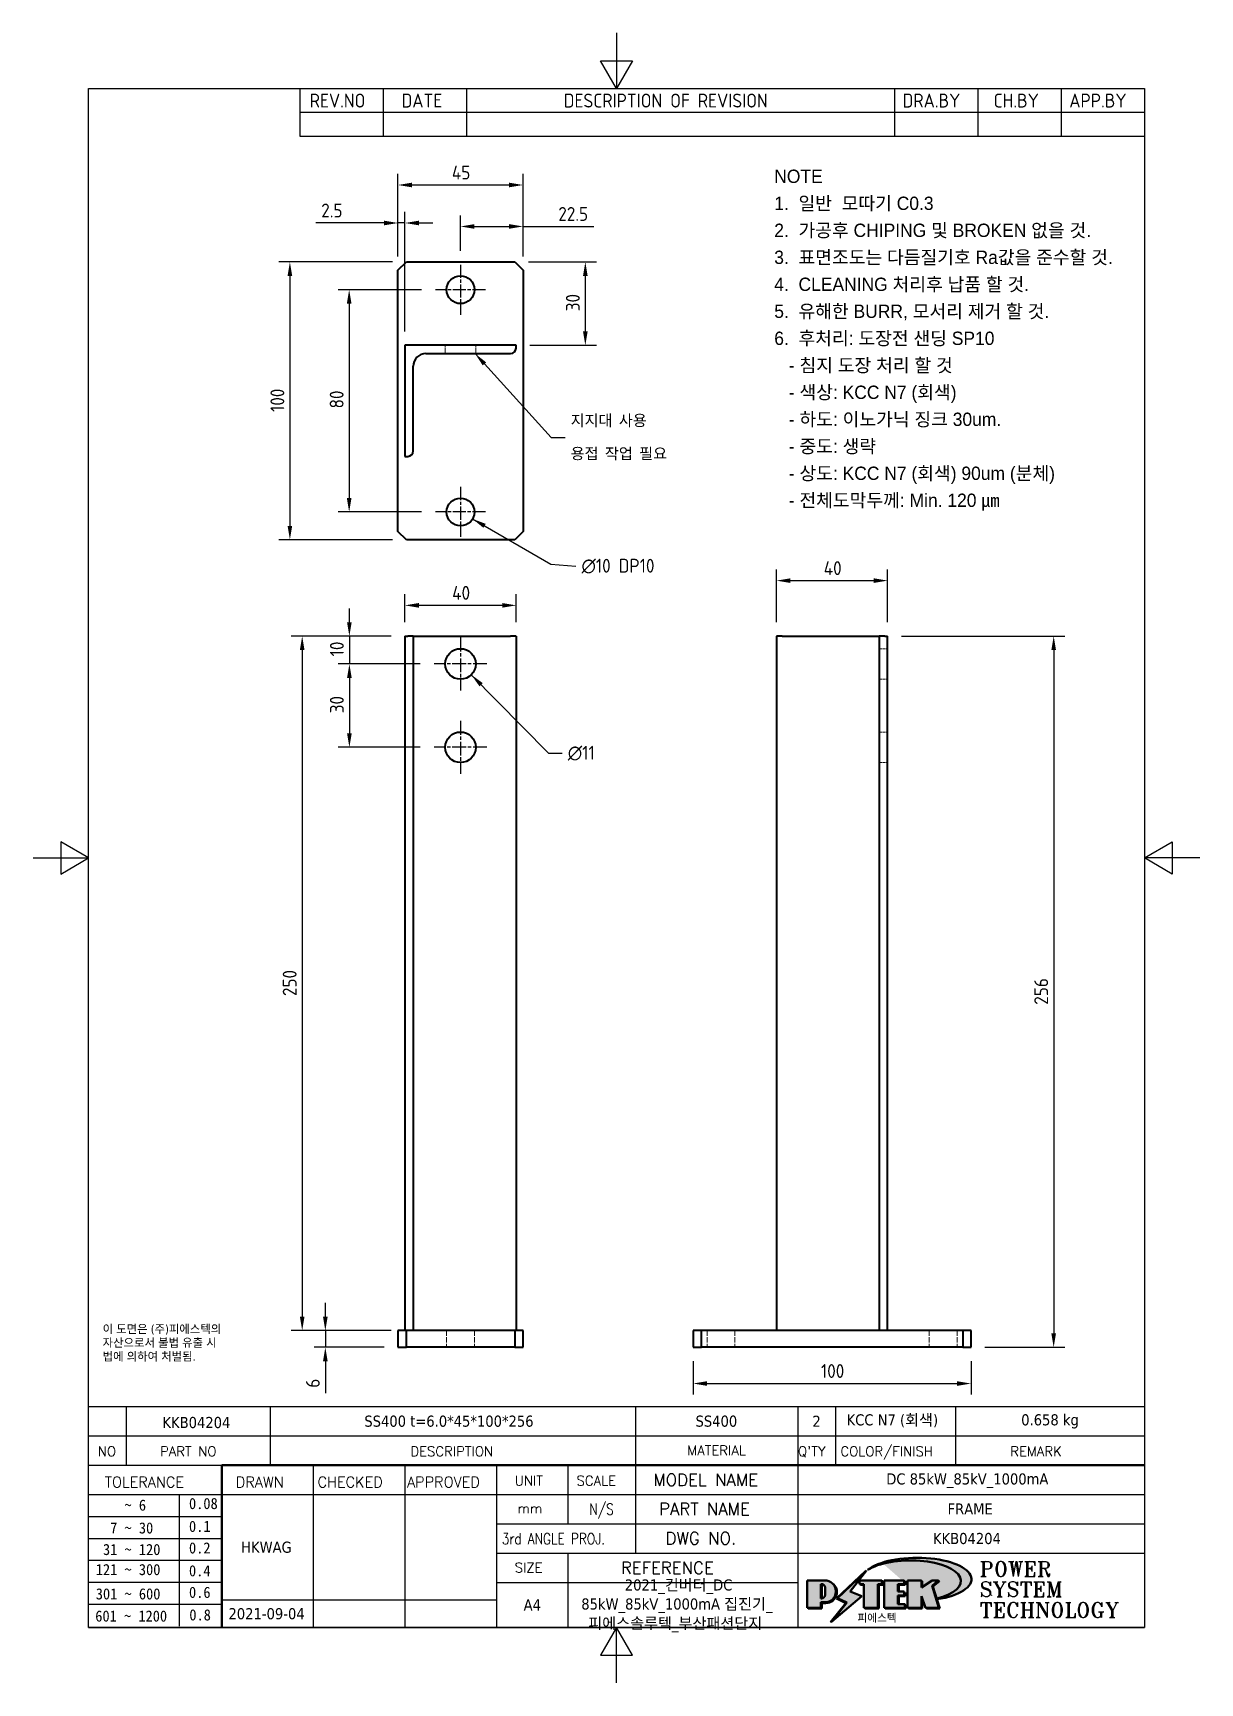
# Model space of a CAD drawing. Header units: millimetres. Extents: x 0 to 420, y 0 to 594.
import ezdxf
from ezdxf.enums import TextEntityAlignment as Align

# ---------------------------------------------------------------- set-up
doc = ezdxf.new("R2010")
doc.units = ezdxf.units.MM
doc.header["$LTSCALE"] = 2
doc.linetypes.add('CHAIN', pattern=[0.35429999999999995, 0.2362, -0.0295, 0.0591, -0.0295])
doc.linetypes.add('DASHED', pattern=[0.2067, 0.1654, -0.0413])
doc.layers.get('0').update_dxf_attribs({"color": 3, "lineweight": 25})
for name, color, linetype, lineweight in [('가려진 것(ISO)', 2, 'DASHED', 18), ('가시적인 것(ISO)', 3, 'Continuous', 40), ('경계(ISO)', 7, 'Continuous', 25), ('기호(ISO)', 5, 'Continuous', 25), ('제목(ISO)', 5, 'Continuous', 50), ('중심 표식(ISO)', 1, 'Continuous', 25), ('치수(ISO)', 2, 'Continuous', 25), ('해치(ISO)', 7, 'Continuous', 18)]:
    doc.layers.add(name, color=color, linetype=linetype, lineweight=lineweight)
doc.styles.add('HAN_291', font='')
doc.styles.add('HAN_370', font='', dxfattribs={"width": 2})
doc.styles.add('ISO Proportiona M2B', font='isocp.shx')
doc.styles.add('ISO Proportional', font='arial.ttf')
doc.styles.add('RC_284', font='ROMANC.shx')
doc.styles.add('RC_287', font='ROMANC.shx')
doc.styles.add('RC_292', font='ROMANC.shx')
doc.styles.add('ROMANT_294', font='romant.shx')
doc.styles.add('문자 텍스트_PSTEK_POSCO', font='isocp.shx')
doc.styles.add('치수 텍스트_PSTEK_POSCO', font='isocp.shx')
doc.styles.add('텍스트 스타일198', font='tahoma.ttf')
doc.styles.add('텍스트 스타일333', font='ROMANC.shx', dxfattribs={"width": 0.800000011920929})
doc.styles.get('HAN_291').set_extended_font_data('GulimChe')
doc.styles.get('HAN_370').set_extended_font_data('GulimChe')
doc.dimstyles.new('치수_PSTEK_POSCO', dxfattribs={"dimscale": 2, "dimtxt": 2.5, "dimasz": 2.5, "dimexe": 2, "dimexo": 2.5, "dimgap": 1, "dimtad": 1, "dimrnd": 1e-08, "dimdsep": 46, "dimtxsty": '치수 텍스트_PSTEK_POSCO', "dimcen": 0.09, "dimdle": 10, "dimclrd": 7, "dimclre": 7, "dimclrt": 2, "dimadec": 1, "dimazin": 2, "dimtfac": 1, "dimtmove": 0, "dimatfit": 3, "dimfxl": 0, "dimtolj": 1, "dimlwd": -1, "dimlwe": -1, "dimarcsym": 0})
doc.dimstyles.new('치수_PSTEK_POSCO$7', dxfattribs={"dimscale": 2, "dimtxt": 2.5, "dimasz": 2.5, "dimexe": 2, "dimexo": 2.5, "dimgap": 1, "dimtad": 1, "dimrnd": 1e-08, "dimdsep": 46, "dimtxsty": '치수 텍스트_PSTEK_POSCO', "dimcen": 0.09, "dimdle": 10, "dimclrd": 7, "dimclre": 7, "dimclrt": 2, "dimadec": 1, "dimazin": 2, "dimtfac": 1, "dimtmove": 0, "dimatfit": 3, "dimfxl": 0, "dimtolj": 1, "dimlwd": -1, "dimlwe": -1, "dimarcsym": 0})

msp = doc.modelspace()

# ---------------------------------------------------------------- texts
at = {"layer": '기호(ISO)', "color": 2, "attachment_point": 4, "style": '치수 텍스트_PSTEK_POSCO'}
for s, insert, char_height, width, line_spacing_factor in [('{\\fISOCP|b0|i0;\\H4.0000;지지대 사용 \\P용접 작업 필요 }', (193.4955688165187, 448.3566249888198), 4.000000059604645, 42.37902164459229, 1.78626012802124), ('{\\fAIGDT|b0|i0;\\H5.0000;n\\fisocp|b0|i0;\\H5.0000;10 DP10}', (197.4057226398719, 402.0548285127861), 5, 30.35555981993674, 0.4375), ('{\\fAIGDT|b0|i0;\\H5.0000;n\\fisocp|b0|i0;\\H5.0000;11}', (192.4761132773148, 334.7292370507861), 5, 11.26908839344978, 0.4375)]:
    msp.add_mtext(s, dxfattribs=dict(at, insert=insert, char_height=char_height, width=width, line_spacing_factor=line_spacing_factor))
at = {"layer": '기호(ISO)', "color": 7, "insert": (25.06900351854039, 122.333598097474), "char_height": 3.00000011920929, "width": 62.52659768381342, "attachment_point": 4, "line_spacing_factor": 0.9878842234611511, "style": '문자 텍스트_PSTEK_POSCO'}
msp.add_mtext('{\\fTahoma|b0|i0;\\H3.0000;이 도면은 (주)피에스텍의\\P자산으로서 불법 유출 시 \\P법에 의하여 처벌됨.}', dxfattribs=at)

# ---------------------------------------------------------------- blocks, each defined once
blk = doc.blocks.new('경계 Default Border')
at = {"layer": '경계(ISO)', "flags": 128}
for points in [[(105, 297.0000076293945), (105, 287.0000076293945), (102.1132469177246, 292.0000076293945), (107.8867530822754, 292.0000076293945), (105, 287.0000076293945)], [(10, 10), (10, 287.0000076293945), (200, 287.0000076293945), (200, 10), (10, 10)], [(0, 148.5000038146973), (10, 148.5000038146973), (5, 151.3867473602295), (5, 145.6132507324219), (10, 148.5000038146973)], [(210, 148.5000038146973), (200, 148.5000038146973), (205, 151.3867473602295), (205, 145.6132507324219), (200, 148.5000038146973)], [(105, 0), (105, 10), (102.1132469177246, 5), (107.8867530822754, 5), (105, 10)]]:
    blk.add_lwpolyline(points, dxfattribs=at)
blk = doc.blocks.new('제목 블록 PSTEK')
for color, points in [(252, [(317.2195697678507, 17.0593801673321), (322.0326348870767, 21.62682475217465), (322.2781991042243, 21.94392121864296), (317.0471853425802, 16.97985676345368), (318.7512090904202, 16.1899260703855), (316.0018030350395, 12.71868385740789), (316.3356552234328, 13.00206718743325), (318.9235935156908, 16.2694494742633)]), (5, [(321.6183518841322, 17.4193704504104), (319.5281351041078, 18.24969419629727), (322.4505835294948, 22.02344462252142), (317.2195697678507, 17.0593801673321), (318.9235935156908, 16.2694494742633), (316.1741874603099, 12.79820726128571)]), (1, [(324.4839107253602, 19.60711530335299), (325.2419748254881, 19.60711530335299), (325.2419748254881, 20.25857663940324), (321.2266040451076, 20.25857663940324), (321.2266040451076, 19.60711530335299), (321.9846681452406, 19.60711530335299), (321.9846681452406, 15.3430047401139), (324.4839107253602, 15.3430047401139)]), (252, [(321.9846681452406, 19.60711530335299), (321.4042753185749, 19.60711530335299), (321.4042753185749, 19.45905590879572), (321.9846681452406, 19.45905590879572)]), (252, [(324.6615819988275, 19.45905590879572), (325.4196460989604, 19.45905590879572), (325.4196460989604, 20.11051724484596), (325.2419748254881, 20.11051724484596), (325.2419748254881, 19.60711530335299), (324.4839107253602, 19.60711530335299), (324.4839107253602, 15.3430047401139), (322.1623394187076, 15.3430047401139), (322.1623394187076, 15.19494534555726), (324.6615819988275, 15.19494534555726)]), (1, [(329.2277337269622, 20.25857663940324), (325.65654113025, 20.25857663940324), (325.65654113025, 15.3430047401139), (329.3580259941756, 15.3430047401139), (329.3580259941756, 15.9944660761648), (328.1137701654877, 15.9944660761648), (328.1137701654877, 17.56360607323003), (329.2277337269622, 17.56360607323003), (329.2277337269622, 18.25543873810179), (328.1137701654877, 18.25543873810179), (328.1137701654877, 19.60711530335299), (329.2277337269622, 19.60711530335299)]), (252, [(328.2914414389548, 19.45905590879572), (329.4054050004294, 19.45905590879572), (329.4054050004294, 20.11051724484596), (329.2277337269622, 20.11051724484596), (329.2277337269622, 19.60711530335299), (328.1137701654877, 19.60711530335299), (328.1137701654877, 18.25543873810179), (328.2914414389548, 18.25543873810179)]), (252, [(328.2914414389548, 17.41554667867274), (329.4054050004294, 17.41554667867274), (329.4054050004294, 18.10737934354514), (329.2277337269622, 18.10737934354514), (329.2277337269622, 17.56360607323003), (328.1137701654877, 17.56360607323003), (328.1137701654877, 15.9944660761648), (328.2914414389548, 15.9944660761648)]), (1, [(332.3312149849806, 20.25857663940324), (329.8592894925411, 20.25857663940324), (329.8592894925411, 15.3430047401139), (332.3312149849806, 15.3430047401139), (332.3312149849806, 17.4318630164523), (333.0701931098801, 15.3430047401139), (335.4855464857051, 15.3430047401139), (334.2514536401189, 19.30614745124769), (335.4379594596742, 20.25857663940324), (334.3071782107978, 20.25857663940324), (332.3312149849806, 18.99741471888304)]), (252, [(332.5088862584528, 20.1105172448466), (332.3312149849806, 20.1105172448466), (332.3312149849806, 18.99741471888368), (332.5088862584528, 19.11081371413894)]), (252, [(335.6156307331414, 20.11051724484596), (335.2535118015555, 20.11051724484596), (334.2514536401189, 19.30614745124769), (335.4855464857051, 15.3430047401139), (333.1954852176545, 15.3430047401139), (333.2478643833523, 15.19494534555726), (335.6632177591723, 15.19494534555726), (334.4291249135862, 19.15808805669106)]), (252, [(329.5356972676428, 15.8464066816075), (329.3580259941756, 15.8464066816075), (329.3580259941756, 15.3430047401139), (325.8342124037171, 15.3430047401139), (325.8342124037171, 15.19494534555726), (329.5356972676428, 15.19494534555726)]), (252, [(332.5088862584528, 16.92964231796647), (332.3312149849806, 17.43186301645164), (332.3312149849806, 15.3430047401139), (330.0369607660135, 15.3430047401139), (330.0369607660135, 15.19494534555726), (332.5088862584528, 15.19494534555726)])]:
    blk.add_hatch(color=color).paths.add_polyline_path(points)
h = blk.add_hatch(color=1)
edge = h.paths.add_edge_path(flags=0)
edge.add_line((314.2242174273352, 19.60711530335299), (314.2242174273352, 17.00126995915134))
edge.add_line((314.2242174273352, 17.00126995915134), (314.3485873187598, 17.00126995915134))
edge.add_arc((314.3485873187598, 17.6527312952023), 0.6514613360509371, 270, 360)
edge.add_line((315.0000486548106, 17.6527312952023), (315.0000486548106, 18.95565396730211))
edge.add_arc((314.3485873187598, 18.95565396730212), 0.6514613360508712, 0, 90)
edge.add_line((314.3485873187598, 19.60711530335299), (314.2242174273352, 19.60711530335299))
edge = h.paths.add_edge_path()
edge.add_arc((314.9847713324306, 18.28938669179658), 1.969189947606664, 269.9999999999959, 450)
edge.add_line((314.9847713324306, 20.25857663940318), (311.7664314776902, 20.25857663940324))
edge.add_line((311.7664314776902, 20.25857663940324), (311.7664314776902, 15.3430047401139))
edge.add_line((311.7664314776902, 15.3430047401139), (314.2242174273352, 15.3430047401139))
edge.add_line((314.2242174273352, 15.3430047401139), (314.2242174273352, 16.32019674418991))
edge.add_line((314.2242174273352, 16.32019674418991), (314.9847713324307, 16.32019674418991))
h = blk.add_hatch(color=252)
edge = h.paths.add_edge_path()
edge.add_arc((314.9847713324309, 18.28938669179657), 1.969189947606666, 270, 406.8278729790604)
edge.add_arc((315.1624426058984, 18.1413272972396), 1.969189947606962, -90, 53.560984836317004, ccw=False)
edge.add_line((315.1624426058984, 16.17213734963263), (314.4018887008024, 16.17213734963263))
edge.add_line((314.4018887008024, 16.17213734963263), (314.4018887008024, 15.19494534555726))
edge.add_line((314.4018887008024, 15.19494534555726), (311.9441027511573, 15.19494534555726))
edge.add_line((311.9441027511573, 15.19494534555726), (311.9441027511573, 15.3430047401139))
edge.add_line((311.9441027511573, 15.3430047401139), (314.2242174273352, 15.3430047401139))
edge.add_line((314.2242174273352, 15.3430047401139), (314.2242174273352, 16.32019674418991))
edge.add_line((314.2242174273352, 16.32019674418991), (314.9847713324309, 16.32019674418991))
h = blk.add_hatch(color=252)
edge = h.paths.add_edge_path()
edge.add_line((314.4018887008024, 19.45905590879572), (314.5262585922315, 19.45905590879572))
edge.add_arc((314.5262585922314, 18.80759457274939), 0.6514613360463194, 60.4189348879147, 90.00000000000318, ccw=False)
edge.add_arc((314.3485873187602, 18.95565396730057), 0.6514613360524251, 39.96992292766206, 90.00000000009999)
edge.add_line((314.3485873187591, 19.60711530335307), (314.2242174273352, 19.60711530335298))
edge.add_line((314.2242174273352, 19.60711530335299), (314.2242174273352, 17.00126995915134))
edge.add_line((314.2242174273352, 17.00126995915134), (314.3485873187591, 17.00126995915134))
edge.add_arc((314.3485873187568, 17.652731295233), 0.6514613360816299, 270.0000000002, 274.6930825552478)
edge.add_line((314.4018887008024, 17.0034541317032), (314.4018887008024, 19.45905590879572))
at = {"layer": '해치(ISO)', "true_color": 0x27d1fc}
h = blk.add_hatch(color=140, dxfattribs=at)
edge = h.paths.add_edge_path()
edge.add_ellipse((330.3660919371412, 20.15576403068321), major_axis=(9.100907360794343, 0), ratio=0.4069904968023172, start_angle=301.3098473703837, end_angle=507.7436900681698)
edge.add_ellipse((331.5340919371412, 20.4634168429492), major_axis=(-9.82350664112931, 0), ratio=0.3942600559756514, start_angle=111.51207141178469, end_angle=334.47025347086895, ccw=False)
edge.add_line((335.1363447531188, 16.8601935978785), (335.0955236905705, 16.99119398620872))
at = {"color": 180}
for p, q in [((182.475792979055, 11.79100474011392), (182.4757929790549, 51.56524660363496)), ((182.4757929790549, 51.56524660363496), (372.4757929537551, 51.56524660363496)), ((189.2651435055721, 51.56524660363496), (189.2651435055722, 41.00524660363494)), ((215.2152739891528, 41.00524660363494), (215.2152739891528, 51.56524660363496)), ((280.8758854511282, 51.56524660363496), (280.8758854511282, 41.00524660363494)), ((310.0881549537552, 51.56524660363496), (310.0881549537553, 41.00524660363494)), ((316.9044520275131, 51.56524660363496), (316.9044520275127, 41.00524660363494)), ((338.4566026226726, 51.56524660363496), (338.4566026226727, 41.00524660363494)), ((372.4757929537551, 51.56524660363496), (372.4757929537551, 11.79100474011389)), ((182.475792979055, 46.2852466036349), (372.4757929537551, 46.28524660363492)), ((182.475792979055, 41.00524660363493), (206.451475290024, 41.00524660363493)), ((222.9401812389276, 11.79100474011392), (222.9401812389276, 41.00524660363494)), ((239.4288871878316, 11.79100474011392), (239.4288871878316, 41.00524660363494)), ((255.9175931367356, 11.79100474011392), (255.9175931367356, 41.00524660363494)), ((268.6918866058747, 41.00524660363494), (268.6918866058747, 30.44524660363498)), ((280.8758854511282, 41.00524660363494), (280.8758854511282, 25.16524660363502)), ((310.088154953755, 41.00524660363494), (310.088154953755, 11.79100474011392)), ((182.475792979055, 35.72524660363497), (206.451475290024, 35.72524660363497)), ((198.8621818849491, 12.02524660363491), (198.8621818849491, 35.72524660363497)), ((206.451475290024, 35.72524660363497), (372.4757929537551, 35.72524660363497)), ((182.475792979055, 31.77524660363492), (206.451475290024, 31.77524660363492)), ((255.917593136736, 30.44524660363498), (372.4757929537552, 30.44524660363501)), ((182.475792979055, 27.82524660363487), (206.451475290024, 27.82524660363487)), ((182.475792979055, 23.87524660363505), (206.451475290024, 23.87524660363505)), ((255.9175931367359, 25.16524660363502), (372.4757929537552, 25.165246603635)), ((268.6918866058744, 25.16524660363502), (268.6918866058744, 11.79100474011392)), ((182.475792979055, 19.92524660363478), (206.451475290024, 19.92524660363478)), ((255.9175931367359, 19.88524660363481), (310.0881549537553, 19.88524660363481)), ((182.475792979055, 15.97524660363496), (206.451475290024, 15.97524660363496)), ((206.451475290024, 16.74100474011396), (255.9175931367359, 16.74100474011396)), ((182.475792979055, 11.79100474011392), (372.4757929537551, 11.79100474011389))]:
    blk.add_line(p, q, dxfattribs=at)
at = {"color": 7, "lineweight": 50}
for p, q in [((206.4514752900237, 11.79100474011392), (206.4514752900237, 41.00524660363494)), ((206.451475290024, 41.00524660363494), (372.4757929537551, 41.00524660363496))]:
    blk.add_line(p, q, dxfattribs=at)
at = {"color": 7}
for p, q in [((322.2781991042243, 21.94392121864296), (317.0471853425802, 16.97985676345368)), ((322.4505835294948, 22.02344462252142), (317.2195697678507, 17.0593801673321)), ((317.2195697678507, 17.0593801673321), (322.0326348870767, 21.62682475217465)), ((319.5281351041078, 18.24969419629727), (322.4505835294948, 22.02344462252142)), ((322.0326348870767, 21.62682475217465), (322.2781991042243, 21.94392121864296)), ((311.7664314776902, 20.25900474011391), (311.7664314776902, 15.34300474011391)), ((314.9847713324309, 20.25857663940324), (311.7664314776902, 20.25857663940324)), ((314.9847713324309, 20.25857663940324), (311.7664314776902, 20.25857663940324)), ((311.7664314776902, 20.25857663940324), (311.7664314776902, 15.3430047401139)), ((314.2242174273352, 17.00126995915134), (314.2242174273352, 19.60711530335299)), ((314.2242174273352, 19.60711530335299), (314.3485873187591, 19.60711530335299)), ((314.3485873187591, 19.60711530335299), (314.2242174273352, 19.60711530335299)), ((314.2242174273352, 19.60711530335299), (314.2242174273352, 17.00126995915134)), ((314.2242174273352, 17.00126995915134), (314.2242174273352, 19.60711530335299)), ((314.2242174273352, 19.60711530335299), (314.3485873187591, 19.60711530335299)), ((314.4018887008024, 19.45905590879572), (314.5262585922314, 19.45905590879572)), ((314.4018887008024, 17.0034541317032), (314.4018887008024, 19.45905590879572)), ((315.0000486548106, 18.95565396730275), (315.0000486548106, 17.65273129520161)), ((315.0000486548106, 18.95565396730275), (315.0000486548106, 17.65273129520161)), ((321.6183518841322, 17.4193704504104), (319.5281351041078, 18.24969419629727)), ((325.2419748254881, 20.25857663940324), (321.2266040451076, 20.25857663940324)), ((321.2266040451076, 20.25857663940324), (321.2266040451076, 19.60711530335299)), ((325.2419748254881, 20.25857663940324), (321.2266040451076, 20.25857663940324)), ((321.2266040451076, 20.25857663940324), (321.2266040451076, 19.60711530335299)), ((321.2266040451076, 19.60711530335299), (321.9846681452406, 19.60711530335299)), ((321.2266040451076, 19.60711530335299), (321.9846681452406, 19.60711530335299)), ((321.4042753185749, 19.60711530335299), (321.4042753185749, 19.45905590879572)), ((321.9846681452406, 19.60711530335299), (321.4042753185749, 19.60711530335299)), ((321.4042753185749, 19.45905590879572), (321.9846681452406, 19.45905590879572)), ((321.9846681452406, 19.60711530335299), (321.9846681452406, 15.3430047401139)), ((321.9846681452406, 19.45905590879572), (321.9846681452406, 19.60711530335299)), ((321.9846681452406, 19.60711530335299), (321.9846681452406, 15.3430047401139)), ((324.4839107253602, 19.60711530335299), (325.2419748254881, 19.60711530335299)), ((324.4839107253602, 15.3430047401139), (324.4839107253602, 19.60711530335299)), ((325.2419748254881, 19.60711530335299), (324.4839107253602, 19.60711530335299)), ((324.4839107253602, 19.60711530335299), (324.4839107253602, 15.3430047401139)), ((324.4839107253602, 19.60711530335299), (325.2419748254881, 19.60711530335299)), ((324.4839107253602, 15.3430047401139), (324.4839107253602, 19.60711530335299)), ((324.6615819988275, 19.45905590879572), (325.4196460989604, 19.45905590879572)), ((324.6615819988275, 15.19494534555726), (324.6615819988275, 19.45905590879572)), ((325.2419748254881, 19.60711530335299), (325.2419748254881, 20.25857663940324)), ((325.2419748254881, 19.60711530335299), (325.2419748254881, 20.25857663940324)), ((325.4196460989604, 20.11051724484596), (325.2419748254881, 20.11051724484596)), ((325.2419748254881, 20.11051724484596), (325.2419748254881, 19.60711530335299)), ((325.4196460989604, 19.45905590879572), (325.4196460989604, 20.11051724484596)), ((329.2277337269622, 20.25857663940324), (325.65654113025, 20.25857663940324)), ((325.65654113025, 20.25857663940324), (325.65654113025, 15.3430047401139)), ((325.65654113025, 20.25857663940324), (325.65654113025, 15.3430047401139)), ((329.2277337269622, 20.25857663940324), (325.65654113025, 20.25857663940324)), ((328.1137701654877, 18.25543873810179), (328.1137701654877, 19.60711530335299)), ((328.1137701654877, 19.60711530335299), (329.2277337269622, 19.60711530335299)), ((329.2277337269622, 19.60711530335299), (328.1137701654877, 19.60711530335299)), ((328.1137701654877, 19.60711530335299), (328.1137701654877, 18.25543873810179)), ((328.1137701654877, 18.25543873810179), (328.1137701654877, 19.60711530335299)), ((328.1137701654877, 19.60711530335299), (329.2277337269622, 19.60711530335299)), ((329.2277337269622, 18.25543873810179), (328.1137701654877, 18.25543873810179)), ((328.1137701654877, 18.25543873810179), (328.2914414389548, 18.25543873810179)), ((329.2277337269622, 18.25543873810179), (328.1137701654877, 18.25543873810179)), ((328.2914414389548, 18.25543873810179), (328.2914414389548, 19.45905590879572)), ((328.2914414389548, 19.45905590879572), (329.4054050004294, 19.45905590879572)), ((329.2277337269622, 19.60711530335299), (329.2277337269622, 20.25857663940324)), ((329.2277337269622, 19.60711530335299), (329.2277337269622, 20.25857663940324)), ((329.4054050004294, 20.11051724484596), (329.2277337269622, 20.11051724484596)), ((329.2277337269622, 20.11051724484596), (329.2277337269622, 19.60711530335299)), ((329.2277337269622, 17.56360607323003), (329.2277337269622, 18.25543873810179)), ((329.2277337269622, 17.56360607323003), (329.2277337269622, 18.25543873810179)), ((329.4054050004294, 18.10737934354514), (329.2277337269622, 18.10737934354514)), ((329.2277337269622, 18.10737934354514), (329.2277337269622, 17.56360607323003)), ((329.4054050004294, 19.45905590879572), (329.4054050004294, 20.11051724484596)), ((329.4054050004294, 17.41554667867274), (329.4054050004294, 18.10737934354514)), ((332.3312149849806, 20.25857663940324), (329.8592894925411, 20.25857663940324)), ((329.8592894925411, 20.25857663940324), (329.8592894925411, 15.3430047401139)), ((329.8592894925411, 20.25857663940324), (329.8592894925411, 15.3430047401139)), ((332.3312149849806, 20.25857663940324), (329.8592894925411, 20.25857663940324)), ((334.3071782107978, 20.25857663940324), (332.3312149849806, 18.99741471888304)), ((332.3312149849806, 18.99741471888304), (332.3312149849806, 20.25857663940324)), ((334.3071782107978, 20.25857663940324), (332.3312149849806, 18.99741471888304)), ((332.3312149849806, 18.99741471888304), (332.3312149849806, 20.25857663940324)), ((332.5088862584528, 20.1105172448466), (332.3312149849806, 20.1105172448466)), ((332.3312149849806, 20.1105172448466), (332.3312149849806, 18.99741471888368)), ((332.3312149849806, 18.99741471888368), (332.5088862584528, 19.11081371413894)), ((332.5088862584528, 19.11081371413894), (332.5088862584528, 20.1105172448466)), ((334.2514536401189, 19.30614745124769), (335.4379594596742, 20.25857663940324)), ((334.2514536401189, 19.30614745124769), (335.4379594596742, 20.25857663940324)), ((335.2535118015555, 20.11051724484596), (334.2514536401189, 19.30614745124769)), ((335.4855464857051, 15.3430047401139), (334.2514536401189, 19.30614745124769)), ((334.2514536401189, 19.30614745124769), (335.4855464857051, 15.3430047401139)), ((335.4855464857051, 15.3430047401139), (334.2514536401189, 19.30614745124769)), ((335.4379594596742, 20.25857663940324), (334.3071782107978, 20.25857663940324)), ((335.4379594596742, 20.25857663940324), (334.3071782107978, 20.25857663940324)), ((334.4291249135862, 19.15808805669104), (335.6156307331414, 20.11051724484596)), ((335.6632177591723, 15.19494534555726), (334.4291249135862, 19.15808805669104)), ((335.6156307331414, 20.11051724484596), (335.2535118015555, 20.11051724484596)), ((311.7664314776902, 15.3430047401139), (314.2242174273352, 15.3430047401139)), ((311.7664314776902, 15.3430047401139), (314.2242174273352, 15.3430047401139)), ((314.2242174273352, 15.3430047401139), (311.9441027511573, 15.3430047401139)), ((311.9441027511573, 15.3430047401139), (311.9441027511573, 15.19494534555726)), ((311.9441027511573, 15.19494534555726), (314.4018887008024, 15.19494534555726)), ((314.3485873187591, 17.00126995915134), (314.2242174273352, 17.00126995915134)), ((314.2242174273352, 17.00126995915134), (314.3485873187591, 17.00126995915134)), ((314.3485873187591, 17.00126995915134), (314.2242174273352, 17.00126995915134)), ((314.2242174273352, 16.32019674418991), (314.9847713324309, 16.32019674418991)), ((314.2242174273352, 15.3430047401139), (314.2242174273352, 16.32019674418991)), ((314.9847713324309, 16.32019674418991), (314.2242174273352, 16.32019674418991)), ((314.2242174273352, 16.32019674418991), (314.2242174273352, 15.3430047401139)), ((314.2242174273352, 16.32019674418991), (314.9847713324309, 16.32019674418991)), ((314.2242174273352, 15.3430047401139), (314.2242174273352, 16.32019674418991)), ((314.4018887008024, 16.17213734963263), (315.162442605898, 16.17213734963263)), ((314.4018887008024, 15.19494534555726), (314.4018887008024, 16.17213734963263)), ((318.7512090904202, 16.1899260703855), (316.0018030350395, 12.71868385740789)), ((316.1741874603099, 12.79820726128571), (321.6183518841322, 17.4193704504104)), ((318.9235935156908, 16.2694494742633), (316.1741874603099, 12.79820726128571)), ((316.3356552234328, 13.00206718743325), (318.9235935156908, 16.2694494742633)), ((317.0471853425802, 16.97985676345368), (318.7512090904202, 16.1899260703855)), ((318.9235935156908, 16.2694494742633), (317.2195697678507, 17.0593801673321)), ((317.2195697678507, 17.0593801673321), (318.9235935156908, 16.2694494742633)), ((321.9846681452406, 15.3430047401139), (324.4839107253602, 15.3430047401139)), ((321.9846681452406, 15.3430047401139), (324.4839107253602, 15.3430047401139)), ((324.4839107253602, 15.3430047401139), (322.1623394187076, 15.3430047401139)), ((322.1623394187076, 15.3430047401139), (322.1623394187076, 15.19494534555726)), ((322.1623394187076, 15.19494534555726), (324.6615819988275, 15.19494534555726)), ((325.65654113025, 15.3430047401139), (329.3580259941756, 15.3430047401139)), ((325.65654113025, 15.3430047401139), (329.3580259941756, 15.3430047401139)), ((329.3580259941756, 15.3430047401139), (325.8342124037171, 15.3430047401139)), ((325.8342124037171, 15.3430047401139), (325.8342124037171, 15.19494534555726)), ((325.8342124037171, 15.19494534555726), (329.5356972676428, 15.19494534555726)), ((328.1137701654877, 17.56360607323003), (329.2277337269622, 17.56360607323003)), ((328.1137701654877, 15.9944660761648), (328.1137701654877, 17.56360607323003)), ((329.2277337269622, 17.56360607323003), (328.1137701654877, 17.56360607323003)), ((328.1137701654877, 17.56360607323003), (328.1137701654877, 15.9944660761648)), ((328.1137701654877, 17.56360607323003), (329.2277337269622, 17.56360607323003)), ((328.1137701654877, 15.9944660761648), (328.1137701654877, 17.56360607323003)), ((329.3580259941756, 15.9944660761648), (328.1137701654877, 15.9944660761648)), ((328.1137701654877, 15.9944660761648), (328.2914414389548, 15.9944660761648)), ((329.3580259941756, 15.9944660761648), (328.1137701654877, 15.9944660761648)), ((328.2914414389548, 15.9944660761648), (328.2914414389548, 17.41554667867274)), ((328.2914414389548, 17.41554667867274), (329.4054050004294, 17.41554667867274)), ((329.3580259941756, 15.3430047401139), (329.3580259941756, 15.9944660761648)), ((329.3580259941756, 15.3430047401139), (329.3580259941756, 15.9944660761648)), ((329.5356972676428, 15.8464066816075), (329.3580259941756, 15.8464066816075)), ((329.3580259941756, 15.8464066816075), (329.3580259941756, 15.3430047401139)), ((329.5356972676428, 15.19494534555726), (329.5356972676428, 15.8464066816075)), ((329.8592894925411, 15.3430047401139), (332.3312149849806, 15.3430047401139)), ((329.8592894925411, 15.3430047401139), (332.3312149849806, 15.3430047401139)), ((332.3312149849806, 15.3430047401139), (330.0369607660135, 15.3430047401139)), ((330.0369607660135, 15.3430047401139), (330.0369607660135, 15.19494534555726)), ((330.0369607660135, 15.19494534555726), (332.5088862584528, 15.19494534555726)), ((332.3312149849806, 17.4318630164523), (333.0701931098801, 15.3430047401139)), ((332.3312149849806, 15.3430047401139), (332.3312149849806, 17.4318630164523)), ((332.5088862584528, 16.92964231796647), (332.3312149849806, 17.43186301645164)), ((332.3312149849806, 17.43186301645164), (332.3312149849806, 15.3430047401139)), ((332.3312149849806, 17.4318630164523), (333.0701931098801, 15.3430047401139)), ((332.3312149849806, 15.3430047401139), (332.3312149849806, 17.4318630164523)), ((332.5088862584528, 15.19494534555726), (332.5088862584528, 16.92964231796647)), ((333.0701931098801, 15.3430047401139), (335.4855464857051, 15.3430047401139)), ((333.0701931098801, 15.3430047401139), (335.4855464857051, 15.3430047401139)), ((335.4855464857051, 15.3430047401139), (333.1954852176545, 15.3430047401139)), ((333.1954852176545, 15.3430047401139), (333.2478643833523, 15.19494534555726)), ((333.2478643833523, 15.19494534555726), (335.6632177591723, 15.19494534555726)), ((345.0447381189468, 17.50375595811051), (344.9867755289346, 17.689895936919)), ((316.0018030350395, 12.71868385740789), (316.3356552234328, 13.00206718743325))]:
    blk.add_line(p, q, dxfattribs=at)
at = {"color": 5}
for p, q in [((322.4505835294948, 22.02344462252142), (317.2195697678507, 17.0593801673321)), ((319.5281351041078, 18.24969419629727), (322.4505835294948, 22.02344462252142)), ((321.6183518841322, 17.4193704504104), (319.5281351041078, 18.24969419629727)), ((316.1741874603099, 12.79820726128571), (321.6183518841322, 17.4193704504104)), ((318.9235935156908, 16.2694494742633), (316.1741874603099, 12.79820726128571)), ((317.2195697678507, 17.0593801673321), (318.9235935156908, 16.2694494742633))]:
    blk.add_line(p, q, dxfattribs=at)
at = {"color": 1}
for p, q in [((314.9847713324309, 20.25857663940324), (311.7664314776902, 20.25857663940324)), ((311.7664314776902, 20.25857663940324), (311.7664314776902, 15.3430047401139)), ((314.2242174273352, 17.00126995915134), (314.2242174273352, 19.60711530335299)), ((314.2242174273352, 19.60711530335299), (314.3485873187591, 19.60711530335299)), ((315.0000486548106, 18.95565396730275), (315.0000486548106, 17.65273129520161)), ((325.2419748254881, 20.25857663940324), (321.2266040451076, 20.25857663940324)), ((321.2266040451076, 20.25857663940324), (321.2266040451076, 19.60711530335299)), ((321.2266040451076, 19.60711530335299), (321.9846681452406, 19.60711530335299)), ((321.9846681452406, 19.60711530335299), (321.9846681452406, 15.3430047401139)), ((324.4839107253602, 19.60711530335299), (325.2419748254881, 19.60711530335299)), ((324.4839107253602, 15.3430047401139), (324.4839107253602, 19.60711530335299)), ((325.2419748254881, 19.60711530335299), (325.2419748254881, 20.25857663940324)), ((329.2277337269622, 20.25857663940324), (325.65654113025, 20.25857663940324)), ((325.65654113025, 20.25857663940324), (325.65654113025, 15.3430047401139)), ((328.1137701654877, 18.25543873810179), (328.1137701654877, 19.60711530335299)), ((328.1137701654877, 19.60711530335299), (329.2277337269622, 19.60711530335299)), ((329.2277337269622, 18.25543873810179), (328.1137701654877, 18.25543873810179)), ((329.2277337269622, 19.60711530335299), (329.2277337269622, 20.25857663940324)), ((329.2277337269622, 17.56360607323003), (329.2277337269622, 18.25543873810179)), ((332.3312149849806, 20.25857663940324), (329.8592894925411, 20.25857663940324)), ((329.8592894925411, 20.25857663940324), (329.8592894925411, 15.3430047401139)), ((334.3071782107978, 20.25857663940324), (332.3312149849806, 18.99741471888304)), ((332.3312149849806, 18.99741471888304), (332.3312149849806, 20.25857663940324)), ((334.2514536401189, 19.30614745124769), (335.4379594596742, 20.25857663940324)), ((335.4855464857051, 15.3430047401139), (334.2514536401189, 19.30614745124769)), ((335.4379594596742, 20.25857663940324), (334.3071782107978, 20.25857663940324)), ((311.7664314776902, 15.3430047401139), (314.2242174273352, 15.3430047401139)), ((314.3485873187591, 17.00126995915134), (314.2242174273352, 17.00126995915134)), ((314.2242174273352, 16.32019674418991), (314.9847713324309, 16.32019674418991)), ((314.2242174273352, 15.3430047401139), (314.2242174273352, 16.32019674418991)), ((321.9846681452406, 15.3430047401139), (324.4839107253602, 15.3430047401139)), ((325.65654113025, 15.3430047401139), (329.3580259941756, 15.3430047401139)), ((328.1137701654877, 17.56360607323003), (329.2277337269622, 17.56360607323003)), ((328.1137701654877, 15.9944660761648), (328.1137701654877, 17.56360607323003)), ((329.3580259941756, 15.9944660761648), (328.1137701654877, 15.9944660761648)), ((329.3580259941756, 15.3430047401139), (329.3580259941756, 15.9944660761648)), ((329.8592894925411, 15.3430047401139), (332.3312149849806, 15.3430047401139)), ((332.3312149849806, 17.4318630164523), (333.0701931098801, 15.3430047401139)), ((332.3312149849806, 15.3430047401139), (332.3312149849806, 17.4318630164523)), ((333.0701931098801, 15.3430047401139), (335.4855464857051, 15.3430047401139))]:
    blk.add_line(p, q, dxfattribs=at)
at = {"color": 7}
for centre, radius, start, end in [((314.3485873187598, 18.95565396730211), 0.6514613360508712, 0, 90), ((314.3485873187602, 18.95565396730057), 0.6514613360524251, 39.96992292766117, 90), ((314.3485873187598, 18.95565396730212), 0.6514613360508712, 0, 90), ((314.5262585922314, 18.80759457274939), 0.6514613360463193, 60.41893488791137, 90), ((314.9847713324309, 18.28938669179658), 1.969189947606665, 270, 90), ((314.9847713324309, 18.28938669179658), 1.969189947606665, 270, 90), ((314.9847713324307, 18.2893866917965), 1.969189947606594, 270, 46.82787297909833), ((315.1624426058984, 18.1413272972396), 1.969189947606961, 270, 53.56098483636067), ((314.3485873187597, 17.65273129520228), 0.6514613360509381, 270, 0), ((314.3485873187598, 17.6527312952023), 0.6514613360509381, 270, 0), ((314.3485873187568, 17.652731295233), 0.6514613360816299, 270, 274.6930825552478)]:
    blk.add_arc(centre, radius, start, end, dxfattribs=at)
at = {"color": 1}
for centre, radius, start, end in [((314.3485873187598, 18.95565396730211), 0.6514613360508712, 0, 90), ((314.9847713324309, 18.28938669179657), 1.969189947606665, 270, 90), ((314.3485873187598, 17.6527312952023), 0.6514613360509381, 270, 0)]:
    blk.add_arc(centre, radius, start, end, dxfattribs=at)
at = {"layer": '제목(ISO)', "lineweight": 18}
blk.add_line((182.475792979055, 35.72500474011393), (182.475792979055, 11.79100474011392), dxfattribs=at)
at = {"layer": '제목(ISO)'}
for p, q in [((322.2781991042243, 21.94392121864296), (317.0471853425802, 16.97985676345368)), ((322.4505835294948, 22.02344462252142), (317.2195697678507, 17.0593801673321)), ((317.2195697678507, 17.0593801673321), (322.0326348870767, 21.62682475217465)), ((319.5281351041078, 18.24969419629727), (322.4505835294948, 22.02344462252142)), ((322.0326348870767, 21.62682475217465), (322.2781991042243, 21.94392121864296)), ((314.9847713324306, 20.25857663940324), (311.7664314776902, 20.25857663940324)), ((311.7664314776902, 20.25857663940324), (311.7664314776902, 15.3430047401139)), ((314.2242174273352, 17.00126995915134), (314.2242174273352, 19.60711530335299)), ((314.2242174273352, 19.60711530335299), (314.3485873187598, 19.60711530335299)), ((314.3485873187591, 19.60711530335299), (314.2242174273352, 19.60711530335299)), ((314.2242174273352, 19.60711530335299), (314.2242174273352, 17.00126995915134)), ((314.4018887008024, 19.45905590879572), (314.5262585922314, 19.45905590879572)), ((314.4018887008024, 17.0034541317032), (314.4018887008024, 19.45905590879572)), ((315.0000486548106, 18.95565396730211), (315.0000486548106, 17.6527312952023)), ((321.6183518841322, 17.4193704504104), (319.5281351041078, 18.24969419629727)), ((325.2419748254881, 20.25857663940324), (321.2266040451076, 20.25857663940324)), ((321.2266040451076, 20.25857663940324), (321.2266040451076, 19.60711530335299)), ((321.2266040451076, 19.60711530335299), (321.9846681452406, 19.60711530335299)), ((321.9846681452406, 19.60711530335299), (321.4042753185749, 19.60711530335299)), ((321.4042753185749, 19.60711530335299), (321.4042753185749, 19.45905590879572)), ((321.4042753185749, 19.45905590879572), (321.9846681452406, 19.45905590879572)), ((321.9846681452406, 19.60711530335299), (321.9846681452406, 15.3430047401139)), ((321.9846681452406, 19.45905590879572), (321.9846681452406, 19.60711530335299)), ((324.4839107253602, 19.60711530335299), (325.2419748254881, 19.60711530335299)), ((324.4839107253602, 15.3430047401139), (324.4839107253602, 19.60711530335299)), ((325.2419748254881, 19.60711530335299), (324.4839107253602, 19.60711530335299)), ((324.4839107253602, 19.60711530335299), (324.4839107253602, 15.3430047401139)), ((324.6615819988275, 19.45905590879572), (325.4196460989604, 19.45905590879572)), ((324.6615819988275, 15.19494534555726), (324.6615819988275, 19.45905590879572)), ((325.2419748254881, 19.60711530335299), (325.2419748254881, 20.25857663940324)), ((325.4196460989604, 20.11051724484596), (325.2419748254881, 20.11051724484596)), ((325.2419748254881, 20.11051724484596), (325.2419748254881, 19.60711530335299)), ((325.4196460989604, 19.45905590879572), (325.4196460989604, 20.11051724484596)), ((329.2277337269622, 20.25857663940324), (325.65654113025, 20.25857663940324)), ((325.65654113025, 20.25857663940324), (325.65654113025, 15.3430047401139)), ((328.1137701654877, 18.25543873810179), (328.1137701654877, 19.60711530335299)), ((328.1137701654877, 19.60711530335299), (329.2277337269622, 19.60711530335299)), ((329.2277337269622, 19.60711530335299), (328.1137701654877, 19.60711530335299)), ((328.1137701654877, 19.60711530335299), (328.1137701654877, 18.25543873810179)), ((329.2277337269622, 18.25543873810179), (328.1137701654877, 18.25543873810179)), ((328.1137701654877, 18.25543873810179), (328.2914414389548, 18.25543873810179)), ((328.2914414389548, 19.45905590879572), (329.4054050004294, 19.45905590879572)), ((328.2914414389548, 18.25543873810179), (328.2914414389548, 19.45905590879572)), ((329.2277337269622, 19.60711530335299), (329.2277337269622, 20.25857663940324)), ((329.4054050004294, 20.11051724484596), (329.2277337269622, 20.11051724484596)), ((329.2277337269622, 20.11051724484596), (329.2277337269622, 19.60711530335299)), ((329.2277337269622, 17.56360607323003), (329.2277337269622, 18.25543873810179)), ((329.4054050004294, 18.10737934354514), (329.2277337269622, 18.10737934354514)), ((329.2277337269622, 18.10737934354514), (329.2277337269622, 17.56360607323003)), ((329.4054050004294, 19.45905590879572), (329.4054050004294, 20.11051724484596)), ((329.4054050004294, 17.41554667867274), (329.4054050004294, 18.10737934354514)), ((332.3312149849806, 20.25857663940324), (329.8592894925411, 20.25857663940324)), ((329.8592894925411, 20.25857663940324), (329.8592894925411, 15.3430047401139)), ((334.3071782107978, 20.25857663940324), (332.3312149849806, 18.99741471888304)), ((332.3312149849806, 18.99741471888304), (332.3312149849806, 20.25857663940324)), ((332.5088862584528, 20.1105172448466), (332.3312149849806, 20.1105172448466)), ((332.3312149849806, 20.1105172448466), (332.3312149849806, 18.99741471888368)), ((332.3312149849806, 18.99741471888368), (332.5088862584528, 19.11081371413894)), ((332.5088862584528, 19.11081371413894), (332.5088862584528, 20.1105172448466)), ((334.2514536401189, 19.30614745124769), (335.4379594596742, 20.25857663940324)), ((335.2535118015555, 20.11051724484596), (334.2514536401189, 19.30614745124769)), ((335.4855464857051, 15.3430047401139), (334.2514536401189, 19.30614745124769)), ((334.2514536401189, 19.30614745124769), (335.4855464857051, 15.3430047401139)), ((335.4379594596742, 20.25857663940324), (334.3071782107978, 20.25857663940324)), ((334.4291249135862, 19.15808805669106), (335.6156307331414, 20.11051724484596)), ((335.6632177591723, 15.19494534555726), (334.4291249135862, 19.15808805669106)), ((335.6156307331414, 20.11051724484596), (335.2535118015555, 20.11051724484596)), ((311.7664314776902, 15.3430047401139), (314.2242174273352, 15.3430047401139)), ((314.2242174273352, 15.3430047401139), (311.9441027511573, 15.3430047401139)), ((311.9441027511573, 15.3430047401139), (311.9441027511573, 15.19494534555726)), ((311.9441027511573, 15.19494534555726), (314.4018887008024, 15.19494534555726)), ((314.3485873187598, 17.00126995915134), (314.2242174273352, 17.00126995915134)), ((314.2242174273352, 17.00126995915134), (314.3485873187591, 17.00126995915134)), ((314.2242174273352, 15.3430047401139), (314.2242174273352, 16.32019674418991)), ((314.2242174273352, 16.32019674418991), (314.9847713324307, 16.32019674418991)), ((314.9847713324309, 16.32019674418991), (314.2242174273352, 16.32019674418991)), ((314.2242174273352, 16.32019674418991), (314.2242174273352, 15.3430047401139)), ((314.4018887008024, 15.19494534555726), (314.4018887008024, 16.17213734963263)), ((314.4018887008024, 16.17213734963263), (315.1624426058984, 16.17213734963263)), ((318.7512090904202, 16.1899260703855), (316.0018030350395, 12.71868385740789)), ((316.1741874603099, 12.79820726128571), (321.6183518841322, 17.4193704504104)), ((318.9235935156908, 16.2694494742633), (316.1741874603099, 12.79820726128571)), ((316.3356552234328, 13.00206718743325), (318.9235935156908, 16.2694494742633)), ((317.0471853425802, 16.97985676345368), (318.7512090904202, 16.1899260703855)), ((317.2195697678507, 17.0593801673321), (318.9235935156908, 16.2694494742633)), ((318.9235935156908, 16.2694494742633), (317.2195697678507, 17.0593801673321)), ((321.9846681452406, 15.3430047401139), (324.4839107253602, 15.3430047401139)), ((324.4839107253602, 15.3430047401139), (322.1623394187076, 15.3430047401139)), ((322.1623394187076, 15.3430047401139), (322.1623394187076, 15.19494534555726)), ((322.1623394187076, 15.19494534555726), (324.6615819988275, 15.19494534555726)), ((325.65654113025, 15.3430047401139), (329.3580259941756, 15.3430047401139)), ((329.3580259941756, 15.3430047401139), (325.8342124037171, 15.3430047401139)), ((325.8342124037171, 15.3430047401139), (325.8342124037171, 15.19494534555726)), ((325.8342124037171, 15.19494534555726), (329.5356972676428, 15.19494534555726)), ((328.1137701654877, 15.9944660761648), (328.1137701654877, 17.56360607323003)), ((328.1137701654877, 17.56360607323003), (329.2277337269622, 17.56360607323003)), ((329.2277337269622, 17.56360607323003), (328.1137701654877, 17.56360607323003)), ((328.1137701654877, 17.56360607323003), (328.1137701654877, 15.9944660761648)), ((329.3580259941756, 15.9944660761648), (328.1137701654877, 15.9944660761648)), ((328.1137701654877, 15.9944660761648), (328.2914414389548, 15.9944660761648)), ((328.2914414389548, 17.41554667867274), (329.4054050004294, 17.41554667867274)), ((328.2914414389548, 15.9944660761648), (328.2914414389548, 17.41554667867274)), ((329.3580259941756, 15.3430047401139), (329.3580259941756, 15.9944660761648)), ((329.5356972676428, 15.8464066816075), (329.3580259941756, 15.8464066816075)), ((329.3580259941756, 15.8464066816075), (329.3580259941756, 15.3430047401139)), ((329.5356972676428, 15.19494534555726), (329.5356972676428, 15.8464066816075)), ((329.8592894925411, 15.3430047401139), (332.3312149849806, 15.3430047401139)), ((332.3312149849806, 15.3430047401139), (330.0369607660135, 15.3430047401139)), ((330.0369607660135, 15.3430047401139), (330.0369607660135, 15.19494534555726)), ((330.0369607660135, 15.19494534555726), (332.5088862584528, 15.19494534555726)), ((332.3312149849806, 15.3430047401139), (332.3312149849806, 17.4318630164523)), ((332.3312149849806, 17.4318630164523), (333.0701931098801, 15.3430047401139)), ((332.5088862584528, 16.92964231796647), (332.3312149849806, 17.43186301645164)), ((332.3312149849806, 17.43186301645164), (332.3312149849806, 15.3430047401139)), ((332.5088862584528, 15.19494534555726), (332.5088862584528, 16.92964231796647)), ((333.0701931098801, 15.3430047401139), (335.4855464857051, 15.3430047401139)), ((335.4855464857051, 15.3430047401139), (333.1954852176545, 15.3430047401139)), ((333.1954852176545, 15.3430047401139), (333.2478643833523, 15.19494534555726)), ((333.2478643833523, 15.19494534555726), (335.6632177591723, 15.19494534555726)), ((316.0018030350395, 12.71868385740789), (316.3356552234328, 13.00206718743325))]:
    blk.add_line(p, q, dxfattribs=at)
at = {"layer": '제목(ISO)', "color": 4}
blk.add_line((335.1363447531188, 16.8601935978785), (335.0955236905705, 16.99119398620872), dxfattribs=at)
at = {"layer": '제목(ISO)'}
for centre, radius, start, end in [((314.3485873187598, 18.95565396730212), 0.6514613360508712, 0, 90), ((314.3485873187602, 18.95565396730057), 0.6514613360524251, 39.96992292766117, 90), ((314.5262585922314, 18.80759457274939), 0.6514613360463193, 60.41893488791137, 90), ((314.9847713324306, 18.28938669179658), 1.969189947606664, 46.82787297909431, 90), ((314.9847713324307, 18.2893866917965), 1.969189947606594, 270, 46.82787297909833), ((314.9847713324309, 18.28938669179657), 1.969189947606666, 270, 46.8278729790603), ((315.1624426058984, 18.1413272972396), 1.969189947606962, 270, 53.56098483631701), ((314.3485873187598, 17.6527312952023), 0.6514613360509371, 270, 0), ((314.3485873187568, 17.652731295233), 0.6514613360816299, 270, 274.6930825552478)]:
    blk.add_arc(centre, radius, start, end, dxfattribs=at)
at = {"layer": '제목(ISO)', "color": 4}
for centre, major_axis, ratio, start_param, end_param in [((331.5340919371412, 20.4634168429492), (9.82350664112931, 0), 0.3942600559756514, 5.087845455444478, 8.97919982663645), ((330.3660919371412, 20.15576403068321), (9.100907360794343, 0), 0.4069904968023172, 5.258848905294775, 8.861799147915196)]:
    blk.add_ellipse(centre, major_axis=major_axis, ratio=ratio, start_param=start_param, end_param=end_param, dxfattribs=at)
at = {"color": 2}
for s, height, style, p in [('COLOR/FINISH', 1.742399930953979, 'RC_284', (317.7725341324144, 42.62317362549192)), ('NO', 1.742399930953979, 'RC_284', (184.135398793432, 42.62317362549192)), ('PART NO', 1.742399930953979, 'RC_284', (195.3359407378685, 42.62317362549192)), ('DESCRIPTION', 1.742399930953979, 'RC_284', (240.4025565652523, 42.62317362549192)), ("Q'TY", 1.742399930953979, 'RC_284', (310.1440786515383, 42.62317362549192)), ('REMARK', 1.742399930953979, 'RC_284', (348.346649953877, 42.62317362549192)), (' TOLERANCE', 1.899999976158142, 'RC_287', (184.0872874387979, 37.00893196870329)), ('DRAWN', 1.899999976158142, 'RC_287', (208.9766620976279, 37.00893196870329)), ('CHECKED', 1.899999976158142, 'RC_287', (223.6856844514997, 37.00893196870329)), ('APPROVED', 1.899999976158142, 'RC_287', (239.7795453577791, 37.00893196870329)), ('UNIT', 1.742399930953979, 'RC_284', (259.1652673287452, 37.34317362549218)), ('SCALE', 1.742399930953979, 'RC_284', (270.2934779252897, 37.34317362549218)), ('MODEL NAME', 2.178000062704086, 'RC_292', (284.096330289083, 37.25462520371384)), ('    ~ 6', 2.000000029802322, 'HAN_291', (183.7721304966814, 32.8176515608431)), ('0.08', 2.000000029802322, 'HAN_291', (200.5467345600617, 33.09873600004101)), ('mm', 1.742399930953979, 'RC_284', (259.6505418159997, 32.3543089683787)), ('PART NAME', 2.178000062704086, 'RC_292', (285.1416959765849, 32.03045329421792)), ('  7 ~ 30', 2.000000029802322, 'HAN_291', (183.7721304966814, 28.70538114822415)), ('0.1', 2.000000029802322, 'HAN_291', (200.5467345600617, 28.98646558742206)), (' 31 ~ 120', 2.000000029802322, 'HAN_291', (183.7721304966814, 24.82628181916237)), ('0.2', 2.000000029802322, 'HAN_291', (200.5467345600617, 25.10736625836028)), (' DWG NO.', 2.178000062704086, 'RC_292', (284.8124284083233, 26.75045329421772)), ('121 ~ 300', 2.000000029802322, 'HAN_291', (183.7721304966814, 21.21401206133254)), ('0.4', 2.000000029802322, 'HAN_291', (200.5467345600617, 20.99509650053045)), ('SIZE', 1.742399930953979, 'RC_284', (259.1652673287452, 21.69497768947366)), ('REFERENCE', 2.178000062704086, 'RC_292', (278.2741065029841, 21.43214925458022)), ('301 ~ 600', 2.000000029802322, 'HAN_291', (183.7721304966814, 16.83491273227077)), ('0.6', 2.000000029802322, 'HAN_291', (200.5467345600617, 17.11599717146868)), ('0.8', 2.000000029802322, 'HAN_291', (200.6097246063884, 13.05732192299702)), ('601 ~ 1200', 2.000000029802322, 'HAN_291', (183.6802025156883, 12.84759660881125))]:
    blk.add_text(s, height=height, dxfattribs=dict(at, style=style)).set_placement(p)
at = {"color": 2, "style": 'RC_284'}
blk.add_text('MATERIAL', height=1.742399930953979, dxfattribs=at).set_placement((295.4820202024417, 43.64524660363492), align=Align.MIDDLE_CENTER)
at = {"color": 7, "style": '텍스트 스타일333', "width": 0.7999999523162842}
blk.add_text('N/S', height=2.000000029802322, dxfattribs=at).set_placement((274.7838860285014, 33.08524660363496), align=Align.MIDDLE_CENTER)
at = {"color": 2, "style": '텍스트 스타일333', "width": 0.7999999523162842}
blk.add_text('3rd ANGLE PROJ.', height=2.000000029802322, dxfattribs=at).set_placement((256.8430306642954, 26.76148381654429))
at = {"color": 7, "style": 'ROMANT_294'}
for s, p in [('POWER', (342.82727231297, 20.97115304607566)), ('SYSTEM', (342.82727231297, 17.3284636719184)), ('TECHNOLOGY', (342.82727231297, 13.57194088644453))]:
    blk.add_text(s, height=2.700000107288361, dxfattribs=at).set_placement(p)
at = {"color": 7, "insert": (320.8519732224835, 14.21236326823155), "char_height": 1.400000005960464, "attachment_point": 1, "line_spacing_factor": 0.3319999873638153, "style": 'HAN_370'}
blk.add_mtext('\\fHY견고딕|b0|i0;\\H1.4000;피에스텍', dxfattribs=at)
at = {"layer": '제목(ISO)', "color": 7, "style": '텍스트 스타일198'}
for tag, p in [('부품_번호_001', (195.7688817100499, 47.68004260673702)), ('설명_001', (232.0994537117427, 47.92245856837096)), ('재질_001', (291.700959055687, 47.92591818687281)), ("3._Q'TY_001", (312.7327037528258, 47.90442725317898)), ('4._COLOR_001', (318.8823080002845, 48.15666943221776)), ('질량\\P3;_001', (350.3046145979153, 48.1643332325385)), ('1._MODEL_NAME_001', (326.0176446881414, 37.52172745615292)), ('제목_001', (337.0520861829366, 32.12134216388962)), ('설계자_001', (209.9396160013646, 25.23446884679021)), ('부품_번호_001', (334.4281219632819, 26.8052465951949)), ('프로젝트_001', (278.9744245225954, 18.43818283951269)), ('작성_날짜_001', (207.6508315629738, 13.26600473167383)), ('시트_크기_001', (260.7634369704525, 14.8381256569732)), ('프로젝트_002', (271.1389644161678, 15.01430360086118)), ('프로젝트_003', (272.3954135944161, 11.55047762554502))]:
    blk.add_attdef(tag, p, '', height=2.000000029802322, dxfattribs=at)
for tag, p in [('점검자', (231.1845342133799, 26.23312567187446)), ('엔지니어링_승인자', (247.673240162284, 26.23312567187446)), ('점검_날짜', (231.1845342133799, 14.26600474011394)), ('엔지니어링_승인_날짜', (247.6732401622839, 14.26600474011394))]:
    blk.add_attdef(tag, text='', height=2.000000029802322, dxfattribs=at).set_placement(p, align=Align.MIDDLE_CENTER)
blk = doc.blocks.new('리비전 내역')
at = {"layer": '기호(ISO)'}
for p, q in [((48.00000000000001, 287.0000076293945), (200, 287.0000076293945)), ((48.00000000000001, 287.0000076293945), (48.00000000000001, 282.7200076293945)), ((63.00000000000001, 287.0000076293945), (63.00000000000001, 282.7200076293945)), ((78, 287.0000076293945), (78, 282.7200076293945)), ((155, 287.0000076293945), (155, 282.7200076293945)), ((170, 287.0000076293945), (170, 282.7200076293945)), ((185, 287.0000076293945), (185, 282.7200076293945)), ((200, 287.0000076293945), (200, 282.7200076293945)), ((48.00000000000001, 282.7200076293945), (200, 282.7200076293945)), ((48.00000000000001, 282.7200076293945), (48.00000000000001, 278.4400076293945)), ((63.00000000000001, 282.7200076293945), (63.00000000000001, 278.4400076293945)), ((78, 282.7200076293945), (78, 278.4400076293945)), ((155, 282.7200076293945), (155, 278.4400076293945)), ((170, 282.7200076293945), (170, 278.4400076293945)), ((185, 282.7200076293945), (185, 278.4400076293945)), ((200, 282.7200076293945), (200, 278.4400076293945)), ((48.00000000000001, 278.4400076293945), (200, 278.4400076293945))]:
    blk.add_line(p, q, dxfattribs=at)
at = {"layer": '기호(ISO)', "color": 2, "char_height": 2.5, "attachment_point": 7, "style": 'ISO Proportiona M2B'}
for s, insert in [('REV.NO', (49.7871163682308, 283.5831900503393)), ('DATE', (66.31423177283666, 283.5831900503393)), ('DESCRIPTION OF REVISION', (95.50702043336295, 283.5831900503393)), ('DRA.BY', (156.4757339553203, 283.5831900503393)), ('CH.BY', (172.8642915086116, 283.5831900503393)), ('APP.BY', (186.4777339604403, 283.5831900503393))]:
    blk.add_mtext(s, dxfattribs=dict(at, insert=insert))
blk = doc.blocks.new('*D23')
at = {"layer": 'Defpoints', "color": 0, "transparency": 16777216}
for p in [(134.3609035927648, 511.5774581514871), (92.44700575016914, 411.5774581514871), (134.3609035927648, 411.5774581514871)]:
    blk.add_point(p, dxfattribs=at)
at = {"layer": '치수(ISO)', "color": 7, "transparency": 16777216}
for p, q in [((129.3609035927648, 511.5774581514871), (88.44700575016917, 511.5774581514871)), ((92.44700575016917, 506.5774581514871), (92.44700575016915, 416.5774581514871)), ((129.3609035927648, 411.5774581514871), (88.44700575016914, 411.5774581514871))]:
    blk.add_line(p, q, dxfattribs=at)
for points in [[(91.61367241683584, 506.5774581514871), (93.2803390835025, 506.5774581514871), (92.44700575016917, 511.5774581514871)], [(91.61367241683583, 416.5774581514871), (93.28033908350248, 416.5774581514871), (92.44700575016914, 411.5774581514871)]]:
    blk.add_solid(points, dxfattribs=at)
at = {"layer": '치수(ISO)', "color": 2, "transparency": 16777216, "insert": (87.94700575016908, 457.5754896475501), "char_height": 5, "attachment_point": 4, "rotation": 90, "style": '치수 텍스트_PSTEK_POSCO'}
blk.add_mtext('\\A1;100', dxfattribs=at)
blk = doc.blocks.new('*D24')
at = {"layer": 'Defpoints', "color": 0, "transparency": 16777216}
for p in [(144.8609035927648, 501.5774581514871), (113.7831922294989, 421.5774581514871), (144.8609035927648, 421.5774581514871)]:
    blk.add_point(p, dxfattribs=at)
at = {"layer": '치수(ISO)', "color": 7, "transparency": 16777216}
for p, q in [((139.8609035927648, 501.5774581514871), (109.783192229499, 501.5774581514871)), ((113.783192229499, 496.5774581514871), (113.7831922294989, 426.5774581514871)), ((139.8609035927648, 421.5774581514871), (109.7831922294989, 421.5774581514871))]:
    blk.add_line(p, q, dxfattribs=at)
for points in [[(112.9498588961656, 496.5774581514871), (114.6165255628323, 496.5774581514871), (113.783192229499, 501.5774581514871)], [(112.9498588961656, 426.5774581514871), (114.6165255628323, 426.5774581514871), (113.7831922294989, 421.5774581514871)]]:
    blk.add_solid(points, dxfattribs=at)
at = {"layer": '치수(ISO)', "color": 2, "transparency": 16777216, "insert": (109.2831922294989, 458.8254896475501), "char_height": 5, "attachment_point": 4, "rotation": 90, "style": '치수 텍스트_PSTEK_POSCO'}
blk.add_mtext('\\A1;80', dxfattribs=at)
blk = doc.blocks.new('*D25')
at = {"layer": 'Defpoints', "color": 0, "transparency": 16777216}
for p in [(176.3609035927648, 539.2812791693825), (131.3609035927649, 508.577458151487), (176.3609035927648, 508.577458151487)]:
    blk.add_point(p, dxfattribs=at)
at = {"layer": '치수(ISO)', "color": 7, "transparency": 16777216}
for p, q in [((131.3609035927649, 513.577458151487), (131.3609035927649, 543.2812791693825)), ((176.3609035927648, 513.577458151487), (176.3609035927648, 543.2812791693825)), ((136.3609035927649, 539.2812791693825), (171.3609035927648, 539.2812791693825))]:
    blk.add_line(p, q, dxfattribs=at)
for points in [[(136.3609035927649, 540.1146125027159), (136.3609035927649, 538.4479458360491), (131.3609035927649, 539.2812791693825)], [(171.3609035927648, 540.1146125027159), (171.3609035927648, 538.4479458360491), (176.3609035927648, 539.2812791693825)]]:
    blk.add_solid(points, dxfattribs=at)
at = {"layer": '치수(ISO)', "color": 2, "transparency": 16777216, "insert": (150.7573502021716, 543.7812791693825), "char_height": 5, "attachment_point": 4, "style": '치수 텍스트_PSTEK_POSCO'}
blk.add_mtext('\\A1;45', dxfattribs=at)
blk = doc.blocks.new('*D26')
at = {"layer": 'Defpoints', "color": 0, "transparency": 16777216}
for p in [(176.3609035927648, 524.3543498217914), (153.8609035927648, 510.5774581514871), (176.3609035927648, 508.577458151487)]:
    blk.add_point(p, dxfattribs=at)
at = {"layer": '치수(ISO)', "color": 7, "transparency": 16777216}
for p, q in [((153.8609035927648, 515.577458151487), (153.8609035927648, 528.3543498217914)), ((158.8609035927648, 524.3543498217914), (171.3609035927648, 524.3543498217914)), ((176.3609035927648, 513.577458151487), (176.3609035927648, 528.3543498217914)), ((176.3609035927648, 524.3543498217914), (201.8849278788628, 524.3543498217914))]:
    blk.add_line(p, q, dxfattribs=at)
for points in [[(158.8609035927648, 525.1876831551248), (158.8609035927648, 523.521016488458), (153.8609035927648, 524.3543498217914)], [(171.3609035927648, 525.1876831551248), (171.3609035927648, 523.521016488458), (176.3609035927648, 524.3543498217914)]]:
    blk.add_solid(points, dxfattribs=at)
at = {"layer": '치수(ISO)', "color": 2, "transparency": 16777216, "insert": (189.0508525937392, 528.8548419477756), "char_height": 5, "attachment_point": 4, "style": '치수 텍스트_PSTEK_POSCO'}
blk.add_mtext('\\A1;22.5', dxfattribs=at)
blk = doc.blocks.new('*D27')
at = {"layer": 'Defpoints', "color": 0, "transparency": 16777216}
for p in [(133.8609035927016, 376.8521656759658), (113.8609035927017, 366.8521656759659), (144.3609035927016, 366.8521656759658)]:
    blk.add_point(p, dxfattribs=at)
at = {"layer": '치수(ISO)', "color": 7, "transparency": 16777216}
for p, q in [((113.8609035927017, 381.8521656759659), (113.8609035927017, 386.8521656759659)), ((128.8609035927016, 376.8521656759658), (109.8609035927017, 376.8521656759659)), ((113.8609035927017, 376.8521656759659), (113.8609035927017, 366.8521656759659)), ((139.3609035927016, 366.8521656759658), (109.8609035927017, 366.8521656759659)), ((113.8609035927017, 361.8521656759659), (113.8609035927017, 356.8521656759659))]:
    blk.add_line(p, q, dxfattribs=at)
for points in [[(113.0275702593683, 381.8521656759659), (114.694236926035, 381.8521656759659), (113.8609035927017, 376.8521656759659)], [(113.0275702593683, 361.8521656759659), (114.694236926035, 361.8521656759659), (113.8609035927017, 366.8521656759659)]]:
    blk.add_solid(points, dxfattribs=at)
at = {"layer": '치수(ISO)', "color": 2, "transparency": 16777216, "insert": (109.3609035927016, 369.6001971720289), "char_height": 5, "attachment_point": 4, "rotation": 90, "style": '치수 텍스트_PSTEK_POSCO'}
blk.add_mtext('\\A1;10', dxfattribs=at)
blk = doc.blocks.new('*D28')
at = {"layer": 'Defpoints', "color": 0, "transparency": 16777216}
for p in [(144.3609035927016, 366.8521656759658), (113.8609035927017, 336.8521656759659), (144.3609035927016, 336.8521656759658)]:
    blk.add_point(p, dxfattribs=at)
at = {"layer": '치수(ISO)', "color": 7, "transparency": 16777216}
for p, q in [((139.3609035927016, 366.8521656759658), (109.8609035927017, 366.8521656759659)), ((113.8609035927017, 361.8521656759659), (113.8609035927017, 341.8521656759659)), ((139.3609035927016, 336.8521656759658), (109.8609035927017, 336.8521656759659))]:
    blk.add_line(p, q, dxfattribs=at)
for points in [[(113.0275702593683, 361.8521656759659), (114.694236926035, 361.8521656759659), (113.8609035927017, 366.8521656759659)], [(113.0275702593683, 341.8521656759659), (114.694236926035, 341.8521656759659), (113.8609035927017, 336.8521656759659)]]:
    blk.add_solid(points, dxfattribs=at)
at = {"layer": '치수(ISO)', "color": 2, "transparency": 16777216, "insert": (109.3609035927016, 349.1001971720288), "char_height": 5, "attachment_point": 4, "rotation": 90, "style": '치수 텍스트_PSTEK_POSCO'}
blk.add_mtext('\\A1;30', dxfattribs=at)
blk = doc.blocks.new('*D29')
at = {"layer": 'Defpoints', "color": 0, "transparency": 16777216}
for p in [(307.5891716933878, 376.8521656759658), (337.5891716933876, 120.8521656759659), (367.3448951990193, 120.8521656759658)]:
    blk.add_point(p, dxfattribs=at)
at = {"layer": '치수(ISO)', "color": 7, "transparency": 16777216}
for p, q in [((312.5891716933878, 376.8521656759658), (371.3448951990194, 376.8521656759658)), ((367.3448951990194, 371.8521656759658), (367.3448951990193, 125.8521656759658)), ((342.5891716933876, 120.8521656759659), (371.3448951990193, 120.8521656759658))]:
    blk.add_line(p, q, dxfattribs=at)
for points in [[(366.5115618656861, 371.8521656759658), (368.1782285323527, 371.8521656759658), (367.3448951990194, 376.8521656759658)], [(366.511561865686, 125.8521656759658), (368.1782285323526, 125.8521656759658), (367.3448951990193, 120.8521656759658)]]:
    blk.add_solid(points, dxfattribs=at)
at = {"layer": '치수(ISO)', "color": 2, "transparency": 16777216, "insert": (362.8444030730351, 244.1646656759658), "char_height": 5, "attachment_point": 4, "rotation": 90, "style": '치수 텍스트_PSTEK_POSCO'}
blk.add_mtext('\\A1;256', dxfattribs=at)
blk = doc.blocks.new('*D30')
at = {"layer": 'Defpoints', "color": 0, "transparency": 16777216}
for p in [(237.5891716933876, 120.8521656759659), (337.5891716933876, 120.8521656759659), (337.5891716933876, 107.8089664741154)]:
    blk.add_point(p, dxfattribs=at)
at = {"layer": '치수(ISO)', "color": 7, "transparency": 16777216}
for p, q in [((237.5891716933876, 115.8521656759659), (237.5891716933876, 103.8089664741154)), ((337.5891716933876, 115.8521656759659), (337.5891716933876, 103.8089664741154)), ((242.5891716933876, 107.8089664741154), (332.5891716933876, 107.8089664741154))]:
    blk.add_line(p, q, dxfattribs=at)
for points in [[(242.5891716933876, 108.6422998074487), (242.5891716933876, 106.975633140782), (237.5891716933876, 107.8089664741154)], [(332.5891716933876, 108.6422998074487), (332.5891716933876, 106.975633140782), (337.5891716933876, 107.8089664741154)]]:
    blk.add_solid(points, dxfattribs=at)
at = {"layer": '치수(ISO)', "color": 2, "transparency": 16777216, "insert": (283.5872031894506, 112.3089664741154), "char_height": 5, "attachment_point": 4, "style": '치수 텍스트_PSTEK_POSCO'}
blk.add_mtext('\\A1;100', dxfattribs=at)
blk = doc.blocks.new('*D31')
at = {"layer": 'Defpoints', "color": 0, "transparency": 16777216}
for p in [(307.5891716933878, 396.8521656759658), (267.5891716933762, 376.8521656759658), (307.5891716933878, 376.8521656759658)]:
    blk.add_point(p, dxfattribs=at)
at = {"layer": '치수(ISO)', "color": 7, "transparency": 16777216}
for p, q in [((267.5891716933762, 381.8521656759658), (267.5891716933762, 400.8521656759658)), ((307.5891716933878, 381.8521656759658), (307.5891716933878, 400.8521656759658)), ((272.5891716933762, 396.8521656759658), (302.5891716933878, 396.8521656759658))]:
    blk.add_line(p, q, dxfattribs=at)
for points in [[(272.5891716933762, 397.6854990092991), (272.5891716933762, 396.0188323426325), (267.5891716933762, 396.8521656759658)], [(302.5891716933878, 397.6854990092991), (302.5891716933878, 396.0188323426325), (307.5891716933878, 396.8521656759658)]]:
    blk.add_solid(points, dxfattribs=at)
at = {"layer": '치수(ISO)', "color": 2, "transparency": 16777216, "insert": (284.5872031894449, 401.3521656759658), "char_height": 5, "attachment_point": 4, "style": '치수 텍스트_PSTEK_POSCO'}
blk.add_mtext('\\A1;40', dxfattribs=at)
blk = doc.blocks.new('*D32')
at = {"layer": 'Defpoints', "color": 0, "transparency": 16777216}
for p in [(133.8609035927016, 387.94898809829), (133.8609035927016, 376.8521656759658), (173.8609035927016, 376.8521656759658)]:
    blk.add_point(p, dxfattribs=at)
at = {"layer": '치수(ISO)', "color": 7, "transparency": 16777216}
for p, q in [((133.8609035927016, 381.8521656759658), (133.8609035927016, 391.94898809829)), ((168.8609035927016, 387.94898809829), (138.8609035927016, 387.94898809829)), ((173.8609035927016, 381.8521656759658), (173.8609035927016, 391.94898809829))]:
    blk.add_line(p, q, dxfattribs=at)
for points in [[(138.8609035927016, 388.7823214316233), (138.8609035927016, 387.1156547649567), (133.8609035927016, 387.94898809829)], [(168.8609035927016, 388.7823214316233), (168.8609035927016, 387.1156547649567), (173.8609035927016, 387.94898809829)]]:
    blk.add_solid(points, dxfattribs=at)
at = {"layer": '치수(ISO)', "color": 2, "transparency": 16777216, "insert": (150.8589350887646, 392.44898809829), "char_height": 5, "attachment_point": 4, "style": '치수 텍스트_PSTEK_POSCO'}
blk.add_mtext('\\A1;40', dxfattribs=at)
blk = doc.blocks.new('*D33')
at = {"layer": 'Defpoints', "color": 0, "transparency": 16777216}
for p in [(173.3609035927648, 511.5774581514871), (198.7841646754062, 511.5774581514871), (173.8609035927647, 481.5774581515612)]:
    blk.add_point(p, dxfattribs=at)
at = {"layer": '치수(ISO)', "color": 7, "transparency": 16777216}
for p, q in [((178.3609035927648, 511.5774581514871), (202.7841646754062, 511.5774581514871)), ((198.7841646754062, 486.5774581515612), (198.7841646754062, 506.5774581514871)), ((178.8609035927647, 481.5774581515612), (202.7841646754062, 481.5774581515612))]:
    blk.add_line(p, q, dxfattribs=at)
for points in [[(197.9508313420729, 506.5774581514871), (199.6174980087396, 506.5774581514871), (198.7841646754062, 511.5774581514871)], [(197.9508313420729, 486.5774581515612), (199.6174980087396, 486.5774581515612), (198.7841646754062, 481.5774581515612)]]:
    blk.add_solid(points, dxfattribs=at)
at = {"layer": '치수(ISO)', "color": 2, "transparency": 16777216, "insert": (194.2841646754061, 493.8254896475871), "char_height": 5, "attachment_point": 4, "rotation": 90, "style": '치수 텍스트_PSTEK_POSCO'}
blk.add_mtext('\\A1;30', dxfattribs=at)
blk = doc.blocks.new('*D34')
at = {"layer": 'Defpoints', "color": 0, "transparency": 16777216}
for p in [(131.3609035927649, 525.6004695531713), (131.3609035927649, 508.577458151487), (133.8609035927647, 481.5774581515612)]:
    blk.add_point(p, dxfattribs=at)
at = {"layer": '치수(ISO)', "color": 7, "transparency": 16777216}
for p, q in [((131.3609035927649, 513.577458151487), (131.3609035927649, 529.6004695531713)), ((133.8609035927647, 486.5774581515612), (133.8609035927647, 529.6004695531713)), ((126.3609035927649, 525.6004695531713), (101.7364378376712, 525.6004695531713)), ((133.8609035927647, 525.6004695531713), (131.3609035927649, 525.6004695531713)), ((138.8609035927647, 525.6004695531713), (143.8609035927647, 525.6004695531713))]:
    blk.add_line(p, q, dxfattribs=at)
for points in [[(126.3609035927649, 526.4338028865046), (126.3609035927649, 524.7671362198379), (131.3609035927649, 525.6004695531713)], [(138.8609035927647, 526.4338028865046), (138.8609035927647, 524.7671362198379), (133.8609035927647, 525.6004695531713)]]:
    blk.add_solid(points, dxfattribs=at)
at = {"layer": '치수(ISO)', "color": 2, "transparency": 16777216, "insert": (103.7364378376711, 530.1009616791555), "char_height": 5, "attachment_point": 4, "style": '치수 텍스트_PSTEK_POSCO'}
blk.add_mtext('\\A1;2.5', dxfattribs=at)
blk = doc.blocks.new('*D35')
at = {"layer": 'Defpoints', "color": 0, "transparency": 16777216}
for p in [(133.8609035927016, 376.8521656759658), (96.87929784550876, 126.8521656759659), (133.8609035927017, 126.8521656759659)]:
    blk.add_point(p, dxfattribs=at)
at = {"layer": '치수(ISO)', "color": 7, "transparency": 16777216}
for p, q in [((128.8609035927016, 376.8521656759658), (92.87929784550882, 376.8521656759659)), ((96.87929784550882, 371.8521656759659), (96.87929784550876, 131.8521656759659)), ((128.8609035927017, 126.8521656759659), (92.87929784550876, 126.8521656759659))]:
    blk.add_line(p, q, dxfattribs=at)
for points in [[(96.04596451217549, 371.8521656759659), (97.71263117884214, 371.8521656759659), (96.87929784550882, 376.8521656759659)], [(96.04596451217543, 131.8521656759659), (97.71263117884209, 131.8521656759659), (96.87929784550876, 126.8521656759659)]]:
    blk.add_solid(points, dxfattribs=at)
at = {"layer": '치수(ISO)', "color": 2, "transparency": 16777216, "insert": (92.3788057195245, 247.2867129200603), "char_height": 5, "attachment_point": 4, "rotation": 90, "style": '치수 텍스트_PSTEK_POSCO'}
blk.add_mtext('\\A1;250', dxfattribs=at)
blk = doc.blocks.new('*D36')
at = {"layer": 'Defpoints', "color": 0, "transparency": 16777216}
for p in [(131.3609035927017, 126.8521656759658), (105.2113839641504, 120.8521656759659), (131.3609035927017, 120.8521656759659)]:
    blk.add_point(p, dxfattribs=at)
at = {"layer": '치수(ISO)', "color": 7, "transparency": 16777216}
for p, q in [((105.2113839641504, 131.8521656759658), (105.2113839641504, 136.8521656759658)), ((126.3609035927017, 126.8521656759658), (101.2113839641504, 126.8521656759658)), ((105.2113839641504, 126.8521656759658), (105.2113839641504, 120.8521656759659)), ((126.3609035927017, 120.8521656759659), (101.2113839641504, 120.8521656759659)), ((105.2113839641504, 115.8521656759659), (105.2113839641504, 104.3049215814777))]:
    blk.add_line(p, q, dxfattribs=at)
for points in [[(104.3780506308171, 131.8521656759658), (106.0447172974838, 131.8521656759658), (105.2113839641504, 126.8521656759658)], [(104.3780506308171, 115.8521656759659), (106.0447172974838, 115.8521656759659), (105.2113839641504, 120.8521656759659)]]:
    blk.add_solid(points, dxfattribs=at)
at = {"layer": '치수(ISO)', "color": 2, "transparency": 16777216, "insert": (100.7113839641504, 106.3049215814777), "char_height": 5, "attachment_point": 4, "rotation": 90, "style": '치수 텍스트_PSTEK_POSCO'}
blk.add_mtext('\\A1;6', dxfattribs=at)
blk = doc.blocks.new('주석-판금')
at = {"layer": '기호(ISO)', "color": 2, "insert": (-40.77821254730225, 38.06663262657821), "char_height": 3.00000011920929, "width": 116.6778124165837, "attachment_point": 1, "line_spacing_factor": 1.21460747718811, "style": 'ISO Proportional'}
blk.add_mtext('\\f굴림|b0|i0;\\H3.0000;NOTE\\P1.  일반  모따기 C0.3\\P2.  가공후 CHIPING 및 BROKEN 없을 것.\\P3.  표면조도는 다듬질기호 Ra값을 준수할 것.\\P4.  CLEANING 처리후 납품 할 것.\\P5.  유해한 BURR, 모서리 제거 할 것.\\P6.  후처리: 도장전 샌딩 SP10\\P   - 침지 도장 처리 할 것\\P   - 색상:\\f굴림|b0|i0;\\H3.0000; KCC N7 (회색)\\P\\f굴림|b0|i0;\\H3.0000;   - 하도: 이노가닉 징크 30um.\\P   - 중도: 생략\\P   - 상도: KCC N7 (회색) 90um (분체)\\P   - 전체도막두께: Min. 120 ㎛ ', dxfattribs=at)

# ---------------------------------------------------------------- dimensions: what is measured, and where the dimension line sits
at = {"layer": '치수(ISO)', "color": 7}
for base, p1, p2, picture, middle in [((176.3609035927648, 539.2812791693825), (131.3609035927649, 508.577458151487), (176.3609035927648, 508.577458151487), '*D25', (153.8609035927648, 539.2812791693825)), ((307.5891716933878, 396.8521656759658), (267.5891716933762, 376.8521656759658), (307.5891716933878, 376.8521656759658), '*D31', (287.589171693382, 396.8521656759658))]:
    dim = msp.add_linear_dim(base=base, p1=p1, p2=p2, dimstyle='치수_PSTEK_POSCO', override={"dimdec": 2, "dimtp": 0, "dimtm": -0, "dimtdec": 2, "dimtofl": 0, "dimatfit": 1}, dxfattribs=at)
    dim.commit()
    dim.dimension.update_dxf_attribs({"geometry": picture, "text_midpoint": middle, "dimtype": 160})
for base, p1, p2, angle, override, picture, middle in [((131.3609035927649, 525.6004695531713), (133.8609035927647, 481.5774581515612), (131.3609035927649, 508.577458151487), 180, {"dimdec": 2, "dimtp": 0, "dimtm": -0, "dimtdec": 2, "dimtofl": 1, "dimatfit": 1}, '*D34', (107.4034754802329, 525.6004695531713)), ((176.3609035927648, 524.3543498217914), (153.8609035927648, 510.5774581514871), (176.3609035927648, 508.577458151487), 180, {"dimdec": 2, "dimtp": 0, "dimtm": -0, "dimtdec": 2, "dimtofl": 0, "dimatfit": 2}, '*D26', (194.467890236301, 524.3543498217914)), ((92.44700575016914, 411.5774581514871), (134.3609035927648, 511.5774581514871), (134.3609035927648, 411.5774581514871), 270, {"dimdec": 2, "dimtp": 0, "dimtm": -0, "dimtdec": 2, "dimtofl": 0, "dimatfit": 1}, '*D23', (92.44700575016908, 461.5774581514871)), ((198.7841646754062, 511.5774581514871), (173.8609035927647, 481.5774581515612), (173.3609035927648, 511.5774581514871), 90, {"dimdec": 2, "dimtp": 0, "dimtm": -0, "dimtdec": 2, "dimtofl": 0, "dimatfit": 1}, '*D33', (198.7841646754061, 496.5774581515241)), ((113.7831922294989, 421.5774581514871), (144.8609035927648, 501.5774581514871), (144.8609035927648, 421.5774581514871), 90, {"dimdec": 2, "dimtp": 0, "dimtm": -0, "dimtdec": 2, "dimtofl": 0, "dimatfit": 1}, '*D24', (113.7831922294989, 461.5774581514871)), ((133.8609035927016, 387.94898809829), (173.8609035927016, 376.8521656759658), (133.8609035927016, 376.8521656759658), 180, {"dimdec": 2, "dimtp": 0, "dimtm": -0, "dimtdec": 2, "dimtofl": 0, "dimatfit": 1}, '*D32', (153.8609035927016, 387.94898809829)), ((113.8609035927017, 366.8521656759659), (133.8609035927016, 376.8521656759658), (144.3609035927016, 366.8521656759658), 90, {"dimdec": 2, "dimtp": 0, "dimtm": -0, "dimtdec": 2, "dimtofl": 1, "dimatfit": 1}, '*D27', (113.8609035927016, 371.8521656759659)), ((96.87929784550876, 126.8521656759659), (133.8609035927016, 376.8521656759658), (133.8609035927017, 126.8521656759659), 90, {"dimdec": 2, "dimtp": 0, "dimtm": -0, "dimtdec": 2, "dimtofl": 0, "dimatfit": 1}, '*D35', (96.87929784550875, 251.8521656759658)), ((367.3448951990193, 120.8521656759658), (307.5891716933878, 376.8521656759658), (337.5891716933876, 120.8521656759659), 90, {"dimdec": 2, "dimtp": 0, "dimtm": -0, "dimtdec": 2, "dimtofl": 0, "dimatfit": 1}, '*D29', (367.3448951990193, 248.8521656759658)), ((113.8609035927017, 336.8521656759659), (144.3609035927016, 366.8521656759658), (144.3609035927016, 336.8521656759658), 90, {"dimdec": 2, "dimtp": 0, "dimtm": -0, "dimtdec": 2, "dimtofl": 0, "dimatfit": 1}, '*D28', (113.8609035927016, 351.8521656759658)), ((105.2113839641504, 120.8521656759659), (131.3609035927017, 126.8521656759658), (131.3609035927017, 120.8521656759659), 90, {"dimdec": 2, "dimtp": 0, "dimtm": -0, "dimtdec": 2, "dimtofl": 1, "dimatfit": 1}, '*D36', (105.2113839641504, 107.5785436287218)), ((337.5891716933876, 107.8089664741154), (237.5891716933876, 120.8521656759659), (337.5891716933876, 120.8521656759659), 180, {"dimdec": 2, "dimtp": 0, "dimtm": -0, "dimtdec": 2, "dimtofl": 0, "dimatfit": 1}, '*D30', (287.5891716933876, 107.8089664741154))]:
    dim = msp.add_linear_dim(base=base, p1=p1, p2=p2, angle=angle, dimstyle='치수_PSTEK_POSCO', override=override, dxfattribs=at)
    dim.commit()
    dim.dimension.update_dxf_attribs({"geometry": picture, "text_midpoint": middle, "dimtype": 160})

# ---------------------------------------------------------------- linework, layer by layer
at = {"layer": '가려진 것(ISO)', "ltscale": 2.856944799423218}
for p, q in [((148.3609035927647, 478.5774581515583), (148.3609035927647, 481.5774581515583)), ((159.3609035927647, 478.5774581515583), (159.3609035927647, 481.5774581515583)), ((304.5891716933818, 372.3521656759659), (307.5891716933818, 372.3521656759659)), ((304.5891716933818, 361.3521656759659), (307.5891716933818, 361.3521656759659)), ((304.5891716933818, 342.3521656759659), (307.5891716933818, 342.3521656759659)), ((304.5891716933818, 331.3521656759659), (307.5891716933818, 331.3521656759659))]:
    msp.add_line(p, q, dxfattribs=at)
at = {"layer": '가려진 것(ISO)', "ltscale": 5.713989734649658}
for p, q in [((148.8609035927017, 126.8521656759659), (148.8609035927017, 120.8521656759659)), ((158.8609035927017, 126.8521656759659), (158.8609035927017, 120.8521656759659)), ((242.5891716933818, 126.8521656759659), (242.5891716933818, 120.8521656759659)), ((252.5891716933818, 126.8521656759659), (252.5891716933818, 120.8521656759659)), ((322.5891716933818, 126.8521656759659), (322.5891716933818, 120.8521656759659)), ((332.5891716933818, 126.8521656759659), (332.5891716933818, 120.8521656759659))]:
    msp.add_line(p, q, dxfattribs=at)
at = {"layer": '가시적인 것(ISO)'}
for p, q in [((131.3609035927649, 508.5774581514871), (134.3609035927648, 511.5774581514871)), ((134.3609035927648, 511.5774581514871), (173.3609035927648, 511.5774581514871)), ((173.3609035927648, 511.5774581514871), (176.3609035927648, 508.5774581514871)), ((131.3609035927648, 414.5774581514871), (131.3609035927649, 508.5774581514871)), ((176.3609035927648, 508.5774581514871), (176.3609035927648, 414.5774581514871)), ((133.8609035927647, 481.5774581515612), (133.8609035927647, 441.5774581515612)), ((173.8609035927647, 481.5774581515612), (133.8609035927647, 481.5774581515612)), ((173.8609035927647, 480.5774581515612), (173.8609035927647, 481.5774581515612)), ((141.3609035927647, 478.5774581515612), (171.8609035927647, 478.5774581515612)), ((136.8609035927647, 443.5774581515612), (136.8609035927647, 474.0774581515612)), ((133.8609035927647, 441.5774581515612), (134.8609035927647, 441.5774581515612)), ((134.3609035927648, 411.5774581514871), (131.3609035927648, 414.5774581514871)), ((173.3609035927648, 411.5774581514871), (134.3609035927648, 411.5774581514871)), ((176.3609035927648, 414.5774581514871), (173.3609035927648, 411.5774581514871)), ((133.8609035927016, 376.8521656759658), (134.8609035927016, 376.8521656759658)), ((133.8609035927016, 376.8521656759658), (133.8609035927017, 126.8521656759659)), ((136.8609035927016, 376.8521656759658), (134.8609035927016, 376.8521656759658)), ((136.8609035927016, 376.8521656759658), (141.3609035927016, 376.8521656759658)), ((136.8609035927016, 376.8521656759658), (136.8609035927017, 126.8521656759659)), ((141.3609035927016, 376.8521656759658), (171.8609035927016, 376.8521656759658)), ((173.8609035927016, 376.8521656759658), (171.8609035927016, 376.8521656759658)), ((173.8609035927016, 376.8521656759658), (173.8609035927017, 126.8521656759659)), ((269.5891716933768, 376.8521656759658), (267.5891716933762, 376.8521656759658)), ((267.5891716933762, 376.8521656759658), (267.5891716933762, 126.8521656759659)), ((269.5891716933768, 376.8521656759658), (300.0891716933768, 376.8521656759658)), ((300.0891716933768, 376.8521656759658), (304.5891716933781, 376.8521656759658)), ((306.5891716933878, 376.8521656759658), (304.5891716933871, 376.8521656759658)), ((304.5891716933872, 376.8521656759658), (304.5891716933872, 126.8521656759659)), ((306.5891716933878, 376.8521656759659), (307.5891716933878, 376.8521656759659)), ((307.5891716933878, 126.8521656759659), (307.5891716933878, 376.8521656759659)), ((134.3609035927017, 126.8521656759659), (131.3609035927017, 126.8521656759658)), ((131.3609035927017, 126.8521656759658), (131.3609035927017, 120.8521656759659)), ((134.3609035927017, 120.8521656759659), (134.3609035927017, 126.8521656759659)), ((173.3609035927017, 126.8521656759659), (134.3609035927017, 126.8521656759659)), ((176.3609035927017, 126.8521656759659), (173.3609035927017, 126.8521656759659)), ((173.3609035927017, 126.8521656759659), (173.3609035927017, 120.8521656759659)), ((176.3609035927017, 120.8521656759659), (176.3609035927017, 126.8521656759659)), ((240.5891716933885, 126.8521656759659), (237.5891716933876, 126.8521656759659)), ((237.5891716933876, 126.8521656759659), (237.5891716933876, 120.8521656759659)), ((240.5891716933885, 120.8521656759659), (240.5891716933885, 126.8521656759659)), ((334.5891716933885, 126.8521656759659), (240.5891716933885, 126.8521656759659)), ((337.5891716933876, 126.8521656759659), (334.5891716933885, 126.8521656759659)), ((334.5891716933885, 126.8521656759659), (334.5891716933885, 120.8521656759659)), ((337.5891716933876, 120.8521656759659), (337.5891716933876, 126.8521656759659)), ((131.3609035927017, 120.8521656759659), (134.3609035927017, 120.8521656759659)), ((173.3609035927017, 120.8521656759659), (134.3609035927017, 120.8521656759659)), ((173.3609035927017, 120.8521656759659), (176.3609035927017, 120.8521656759659)), ((237.5891716933876, 120.8521656759659), (240.5891716933885, 120.8521656759659)), ((334.5891716933885, 120.8521656759659), (240.5891716933885, 120.8521656759659)), ((334.5891716933885, 120.8521656759659), (337.5891716933876, 120.8521656759659))]:
    msp.add_line(p, q, dxfattribs=at)
for centre, radius in [((153.8609035927648, 501.5774581514871), 5), ((153.8609035927648, 421.5774581514871), 5), ((153.8609035927016, 366.8521656759658), 5.5), ((153.8609035927016, 336.8521656759658), 5.5)]:
    msp.add_circle(centre, radius, dxfattribs=at)
for centre, radius, start, end in [((141.3609035927647, 474.0774581515612), 4.500000000000006, 89.99999999999977, 180), ((171.8609035927647, 480.5774581515612), 2.000000000000022, 270, 0), ((134.8609035927647, 443.5774581515612), 2.000000000000002, 270, 0)]:
    msp.add_arc(centre, radius, start, end, dxfattribs=at)
at = {"layer": '중심 표식(ISO)', "linetype": 'CHAIN', "ltscale": 10.00076675415039}
for p, q in [((153.8609035927648, 510.5774581514871), (153.8609035927648, 492.5774581514871)), ((162.8609035927648, 501.5774581514871), (144.8609035927648, 501.5774581514871)), ((153.8609035927648, 430.5774581514871), (153.8609035927648, 412.5774581514871)), ((162.8609035927648, 421.5774581514871), (144.8609035927648, 421.5774581514871))]:
    msp.add_line(p, q, dxfattribs=at)
at = {"layer": '중심 표식(ISO)', "linetype": 'CHAIN', "ltscale": 10.55637073516846}
for p, q in [((153.8609035927016, 376.3521656759659), (153.8609035927016, 357.3521656759658)), ((163.3609035927016, 366.8521656759658), (144.3609035927016, 366.8521656759658)), ((153.8609035927016, 346.3521656759659), (153.8609035927016, 327.3521656759658)), ((163.3609035927016, 336.8521656759658), (144.3609035927016, 336.8521656759658))]:
    msp.add_line(p, q, dxfattribs=at)

# ---------------------------------------------------------------- block references
for name, p, xscale, yscale, zscale in [('경계 Default Border', (0, 0), 2, 2, 2), ('주석-판금', (332.0198307632388, 483.9004690922088), 1.6, 1.6, 1.6)]:
    msp.add_blockref(name, p, dxfattribs=dict(xscale=xscale, yscale=yscale, zscale=zscale))
ref = msp.add_blockref('제목 블록 PSTEK', (-344.9515859075103, -3.58200948022779), dxfattribs=dict(xscale=2, yscale=2, zscale=2))
ref.add_attrib('설계자_001', 'HKWAG', (74.9276460952188, 46.88692821335263), dxfattribs={"layer": '제목(ISO)', "color": 7, "height": 4.000000059604645, "style": '텍스트 스타일198'})
ref.add_attrib('프로젝트_001', '2021_컨버터_DC', (212.9972631376805, 33.29435619879759), dxfattribs={"layer": '제목(ISO)', "color": 7, "height": 4.000000059604645, "style": '텍스트 스타일198'})
ref.add_attrib('4._COLOR_001', 'KCC N7 (회색)', (292.8130300930587, 92.73132938420774), dxfattribs={"layer": '제목(ISO)', "color": 7, "height": 4.000000059604645, "style": '텍스트 스타일198'})
ref.add_attrib('시트_크기_001', 'A4', (176.5752880333945, 26.09424183371862), dxfattribs={"layer": '제목(ISO)', "color": 7, "height": 4.000000059604645, "style": '텍스트 스타일198'})
ref.add_attrib("3._Q'TY_001", '2', (280.5138215981415, 92.22684502613016), dxfattribs={"layer": '제목(ISO)', "color": 7, "height": 4.000000059604645, "style": '텍스트 스타일198'})
ref.add_attrib('작성_날짜_001', '2021-09-04', (70.3500772184372, 22.94999998311987), dxfattribs={"layer": '제목(ISO)', "color": 7, "height": 4.000000059604645, "style": '텍스트 스타일198'})
ref.add_attrib('재질_001', 'SS400', (238.4503322038637, 92.26982689351783), dxfattribs={"layer": '제목(ISO)', "color": 7, "height": 4.000000059604645, "style": '텍스트 스타일198'})
ref.add_attrib('부품_번호_001', 'KKB04204', (323.9046580190532, 50.02848371016201), dxfattribs={"layer": '제목(ISO)', "color": 7, "height": 4.000000059604645, "style": '텍스트 스타일198'})
ref.add_attrib('1._MODEL_NAME_001', 'DC 85kW_85kV_1000mA', (307.0837034687725, 71.46144543207805), dxfattribs={"layer": '제목(ISO)', "color": 7, "height": 4.000000059604645, "style": '텍스트 스타일198'})
ref.add_attrib('질량\\P3;_001', '0.658 kg', (355.6576432883202, 92.74665698484921), dxfattribs={"layer": '제목(ISO)', "color": 7, "height": 4.000000059604645, "style": '텍스트 스타일198'})
ref.add_attrib('설명_001', 'SS400 t=6.0*45*100*256', (119.247321515975, 92.26290765651414), dxfattribs={"layer": '제목(ISO)', "color": 7, "height": 4.000000059604645, "style": '텍스트 스타일198'})
ref.add_attrib('부품_번호_001', 'KKB04204', (46.58617751258952, 91.77807573324625), dxfattribs={"layer": '제목(ISO)', "color": 7, "height": 4.000000059604645, "style": '텍스트 스타일198'})
ref.add_attrib('제목_001', 'FRAME', (329.1525864583631, 60.66067484755143), dxfattribs={"layer": '제목(ISO)', "color": 7, "height": 4.000000059604645, "style": '텍스트 스타일198'})
ref.add_attrib('프로젝트_002', '85kW_85kV_1000mA 집진기_', (197.3263429248252, 26.44659772149457), dxfattribs={"layer": '제목(ISO)', "color": 7, "height": 4.000000059604645, "style": '텍스트 스타일198'})
ref.add_attrib('프로젝트_003', '피에스솔루텍_부산패션단지', (199.8392412813219, 19.51894577086226), dxfattribs={"layer": '제목(ISO)', "color": 7, "height": 4.000000059604645, "style": '텍스트 스타일198'})
at = {"layer": '기호(ISO)', "xscale": 2, "yscale": 2, "zscale": 2}
msp.add_blockref('리비전 내역', (0, 0), dxfattribs=at)

msp.set_redraw_order([(e.dxf.handle, doc.entitydb.next_handle()) for e in msp.query("TEXT MTEXT ATTDEF DIMENSION ARC_DIMENSION")])  # texts and dimensions are drawn at this point

# ---------------------------------------------------------------- leaders
at = {"layer": '기호(ISO)', "color": 7, "annotation_type": 0, "has_hookline": 1, "hookline_direction": 0}
for points, text_width in [([(159.1112474606639, 478.5774581515612), (186.4955688165187, 448.3566249888198), (191.4955688165187, 448.3566249888198)], 35.28525607893243), ([(158.1910306116873, 419.0774581514875), (186.3947208741439, 402.7940499863211), (195.4057226398719, 402.0548285127861)], 29.07071997353341), ([(157.7499908892282, 362.9630783794404), (185.4761132773148, 334.7292370507861), (190.4761132773148, 334.7292370507861)], 10.17848224379122)]:
    msp.add_leader(points, dimstyle='치수_PSTEK_POSCO$7', override={"dimtad": 0}, dxfattribs=dict(at, text_width=text_width))

doc.saveas('drawing.dxf')
